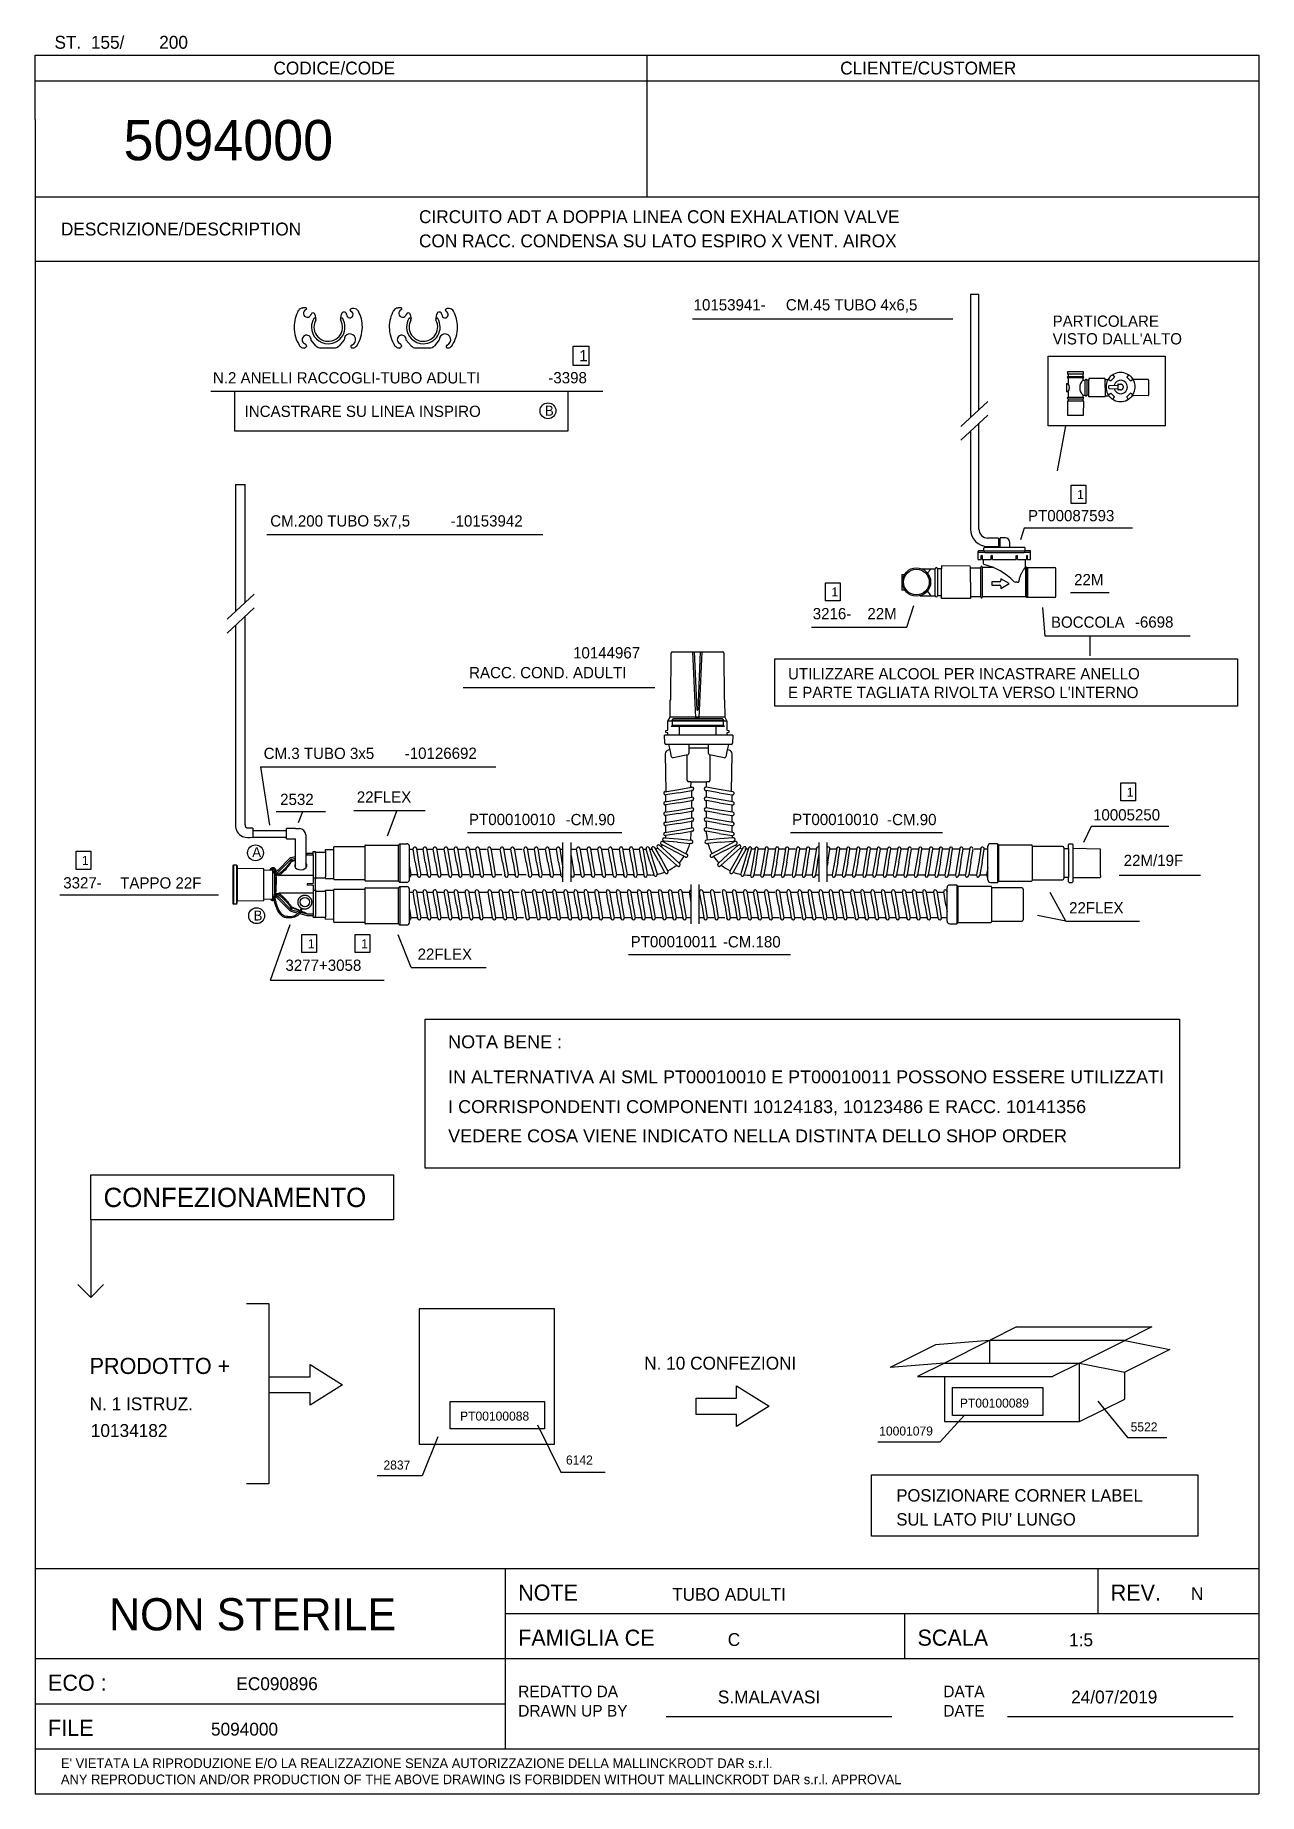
# Model space of a CAD drawing. Extents: x 0 to 950, y 0 to 1366.
import ezdxf

# ---------------------------------------------------------------- set-up
doc = ezdxf.new("R2010")
doc.units = 0
doc.header["$LTSCALE"] = 25
doc.header["$MEASUREMENT"] = 0
doc.linetypes.add('CONTINUA', pattern=[0])
doc.linetypes.add('DASHED', pattern=[1.172368, 0.781579, -0.390789])
doc.layers.get('0').update_dxf_attribs({"linetype": 'CONTINUA'})
doc.layers.add('1', color=1, linetype='CONTINUOUS')
doc.layers.add('DEFAULT_2', color=7, linetype='CONTINUOUS')
for name, color, linetype, lineweight in [('CODICI COMPONENTI', 1, 'CONTINUOUS', 25), ('COMPONENTI', 7, 'CONTINUOUS', 25), ('DESCRIZIONI', 7, 'CONTINUOUS', 25)]:
    doc.layers.add(name, color=color, linetype=linetype, lineweight=lineweight)
doc.styles.add('STYLE2', font='arial.ttf', dxfattribs={"height": 1.4})

msp = doc.modelspace()

# ---------------------------------------------------------------- texts
for s, p in [('POSIZIONARE CORNER LABEL ', (668.6, 226.9)), ("SUL LATO PIU' LUNGO ", (668.6, 208.3))]:
    msp.add_text(s, height=9.64).set_placement(p)
at = {"layer": 'CODICI COMPONENTI', "color": 1}
for s, p in [('10153941-', (511.2, 1151.8)), ('PT00087593', (770.8, 988.1)), ('-10153942', (322.5, 984)), ('10144967', (417.6, 881.6)), ('-10126692', (286.9, 803.6)), ('10005250', (821.3, 755.8)), ('PT00010010', (336.8, 752.2)), ('PT00010010', (587.7, 752.2)), ('PT00010011', (462.3, 657.3))]:
    msp.add_text(s, height=8.75, dxfattribs=at).set_placement(p)
at = {"layer": 'CODICI COMPONENTI'}
for s, height, p in [('1', 8.75, (422.4, 1112.3)), ('-3398', 8.75, (398.4, 1095.2)), ('1', 7, (808.9, 1005.4)), ('1', 7, (618.2, 929.7)), ('3216-', 8.75, (603.7, 912)), ('-6698', 8.75, (853.8, 905.5)), ('1', 7, (847.5, 774.3)), ('2532', 8.75, (190.2, 767.8)), ('1', 7, (36.3, 721.3)), ('3327-', 8.75, (21.8, 703)), ('1', 7, (211.7, 656.6)), ('1', 7, (253.1, 656.6)), ('3277+3058', 8.75, (194.3, 639))]:
    msp.add_text(s, height=height, dxfattribs=at).set_placement(p)
at = {"layer": 'DESCRIZIONI'}
for s, height, p in [('5094000', 31.25, (68.6, 1268.4)), ('CIRCUITO ADT A DOPPIA LINEA CON EXHALATION VALVE ', 10, (298, 1219.6)), ('CON RACC. CONDENSA SU LATO ESPIRO X VENT. AIROX', 10, (298, 1200.8)), ('CM.45 TUBO 4x6,5', 8.75, (582.8, 1151.8)), ('PARTICOLARE', 8.75, (789.9, 1139.1)), ("VISTO DALL'ALTO", 8.75, (789.9, 1125.4)), ('N.2 ANELLI RACCOGLI-TUBO ADULTI', 8.75, (138, 1095.1)), ('INCASTRARE SU LINEA INSPIRO', 8.75, (162.6, 1069.1)), ('B', 7.74, (395.7, 1070.1)), ('CM.200 TUBO 5x7,5', 8.75, (182.5, 984)), ('22M', 8.75, (806.6, 938.4)), ('22M', 8.75, (646.1, 912)), ('BOCCOLA', 8.75, (788.6, 905.4)), ('RACC. COND. ADULTI', 8.75, (336.9, 866.2)), ('UTILIZZARE ALCOOL PER INCASTRARE ANELLO', 8.75, (584.5, 865.3)), ("E PARTE TAGLIATA RIVOLTA VERSO L'INTERNO", 8.75, (584.5, 850.8)), ('CM.3 TUBO 3x5', 8.75, (177.4, 803.5)), ('A', 7.74, (168.5, 727.3)), ('22M/19F', 8.75, (845.1, 720.4)), ('TAPPO 22F', 8.75, (66, 702.9)), ('B', 7.74, (169.5, 678.1)), ('CONFEZIONAMENTO', 15, (53.1, 455.6)), ('PRODOTTO +', 12.5, (42.3, 326)), ('N. 10 CONFEZIONI', 10, (472.8, 329.4)), ('N. 1 ISTRUZ.', 10, (42.3, 297.8)), ('PT00100089', 7, (717.9, 299.9)), ('10134182', 10, (43.2, 277.1)), ('PT00100088', 7, (329.9, 289.8)), ('5522', 7, (850.5, 281.4)), ('10001079 ', 7, (655.3, 278.2)), ('6142', 7, (412.1, 255.7)), ('2837', 7, (270.4, 251.8)), ('NON STERILE', 25, (57.3, 126.9)), ('TUBO ADULTI', 10, (494.5, 149.9)), ('N', 10, (897.3, 150.4)), ('C', 10, (537.7, 114.8)), ('1:5', 10, (802.7, 114.6)), ('EC090896', 10, (156.2, 80.5)), ('S.MALAVASI', 10, (530, 70.2)), ('24/07/2019', 10, (804.3, 70.2)), ('5094000', 10, (136.5, 45.2))]:
    msp.add_text(s, height=height, dxfattribs=at).set_placement(p)
at = {"layer": 'DESCRIZIONI', "color": 7}
for s, p in [('22FLEX', (249.7, 769.6)), ('-CM.90', (411.8, 752.1)), ('-CM.90', (661.4, 752.1)), ('22FLEX', (802.7, 683.6)), ('22FLEX', (296.9, 647.6)), ('-CM.180', (533.9, 657.2))]:
    msp.add_text(s, height=8.75, dxfattribs=at).set_placement(p)
at = {"layer": 'DESCRIZIONI', "color": 0, "style": 'STYLE2'}
for s, p in [('NOTA BENE :', (320.6, 578.9)), ('VEDERE COSA VIENE INDICATO NELLA DISTINTA DELLO SHOP ORDER', (320.6, 505.9))]:
    msp.add_text(s, height=10, dxfattribs=at).set_placement(p)
at = {"layer": 'DESCRIZIONI', "style": 'STYLE2'}
for s, p in [('IN ALTERNATIVA AI SML PT00010010 E PT00010011 POSSONO ESSERE UTILIZZATI', (320.6, 551.7)), ('I CORRISPONDENTI COMPONENTI 10124183, 10123486 E RACC. 10141356', (320.6, 528.6))]:
    msp.add_text(s, height=10, dxfattribs=at).set_placement(p)

# ---------------------------------------------------------------- blocks, each defined once
blk = doc.blocks.new('A$C679971B3')
at = {"color": 7}
for p, q in [((53.3, 49.5), (57, 49.5)), ((57.4, 49.3), (57.4, 49.4)), ((57.4, 49.4), (57.5, 49.4)), ((57.5, 49.5), (57.6, 49.6)), ((57.5, 49.4), (57.5, 49.5)), ((57.6, 49.7), (57.6, 49.7)), ((57.6, 49.7), (57.6, 49.7)), ((57.6, 49.7), (57.6, 49.7)), ((57.6, 49.7), (57.6, 49.7)), ((57.6, 49.7), (57.6, 49.6)), ((57.6, 49.6), (57.6, 49.6)), ((64.1, 56.2), (64.1, 56.2)), ((64.1, 56.1), (64.1, 56.2)), ((64.2, 56.2), (64.1, 56.2)), ((64.1, 56.2), (64.1, 56.2)), ((64.1, 56.2), (64.1, 56.2)), ((64.1, 56.1), (64.1, 56.1)), ((64.3, 56.3), (64.2, 56.2)), ((64.4, 56.4), (64.3, 56.3)), ((64.3, 56.3), (64.3, 56.3)), ((64.5, 56.4), (64.4, 56.4)), ((65.2, 56.8), (65.3, 56.8)), ((65.3, 56.8), (65.4, 56.9)), ((65.4, 56.9), (65.5, 57)), ((65.4, 56.9), (65.4, 56.9)), ((65.6, 57), (65.5, 57)), ((65.6, 57), (65.6, 57)), ((65.6, 57), (65.6, 57)), ((65.6, 57), (65.6, 57)), ((65.6, 57), (65.6, 57)), ((65.6, 57), (65.6, 57)), ((113, 49.2), (92.5, 49.5)), ((53.3, 27), (57, 26.9)), ((56.9, 48.3), (56.8, 48.3)), ((56.8, 48.3), (56.8, 48.2)), ((56.8, 48.2), (56.8, 48.2)), ((56.8, 48.2), (56.8, 48.2)), ((56.8, 48.2), (56.8, 48.2)), ((56.8, 48.2), (56.8, 48.2)), ((56.8, 48.2), (56.8, 48.2)), ((56.8, 29.8), (56.8, 29.8)), ((56.8, 29.8), (56.8, 29.8)), ((56.8, 29.8), (56.8, 29.7)), ((56.8, 29.7), (56.8, 29.7)), ((56.8, 29.7), (56.8, 29.7)), ((56.8, 29.7), (56.8, 29.6)), ((56.9, 29.6), (56.8, 29.6)), ((57, 48.5), (56.9, 48.4)), ((56.9, 48.4), (56.9, 48.3)), ((56.9, 29.5), (56.9, 29.6)), ((57, 29.4), (56.9, 29.5)), ((57, 48.6), (57, 48.5)), ((57, 29.3), (57, 29.4)), ((57.4, 28.6), (57.4, 28.6)), ((57.4, 28.6), (57.5, 28.5)), ((57.5, 28.5), (57.5, 28.4)), ((57.5, 28.4), (57.6, 28.3)), ((57.6, 28.3), (57.6, 28.3)), ((57.6, 28.2), (57.6, 28.3)), ((57.6, 28.3), (57.6, 28.3)), ((57.6, 28.2), (57.6, 28.2)), ((57.6, 28.2), (57.6, 28.2)), ((57.6, 28.2), (57.6, 28.2)), ((57.8, 26.9), (58.6, 26.9)), ((91.1, 26.9), (91.5, 26.9)), ((113, 27.2), (92.5, 26.9)), ((113.5, 48.7), (113.5, 27.7)), ((64.1, 21.8), (64.1, 21.8)), ((64.1, 21.8), (64.1, 21.8)), ((64.1, 21.8), (64.1, 21.8)), ((64.1, 21.8), (64.1, 21.8)), ((64.1, 21.8), (64.1, 21.7)), ((64.1, 21.7), (64.2, 21.7)), ((64.3, 21.7), (64.2, 21.7)), ((64.3, 21.6), (64.3, 21.7)), ((64.4, 21.6), (64.3, 21.6)), ((64.5, 21.5), (64.4, 21.6)), ((65.2, 21.1), (65.3, 21.1)), ((65.3, 21.1), (65.4, 21)), ((65.4, 21), (65.4, 21)), ((65.4, 21), (65.5, 21)), ((65.5, 21), (65.6, 20.9)), ((65.6, 20.9), (65.6, 20.9)), ((65.6, 20.9), (65.6, 20.9)), ((65.6, 20.9), (65.6, 20.9)), ((65.6, 20.9), (65.6, 20.9)), ((65.6, 20.9), (65.6, 20.9))]:
    blk.add_line(p, q, dxfattribs=at)
for p, q in [((57.6, 49.6), (57, 49.5)), ((58.2, 50.6), (58.3, 50.8)), ((61.2, 47.5), (66.3, 52.5)), ((63.2, 55.6), (64.1, 56.1)), ((88.4, 47.5), (83.3, 52.5)), ((92.5, 49.5), (92.1, 49.5)), ((57.8, 26.9), (57, 26.9)), ((58.3, 27.4), (57.6, 28.2)), ((60.1, 25.1), (60.1, 25.2)), ((66.3, 25.4), (61.2, 30.5)), ((83.3, 25.4), (88.4, 30.5)), ((91.4, 27.4), (92.9, 29.8)), ((92.5, 26.9), (91.5, 26.9)), ((64.1, 21.8), (63.2, 22.4)), ((84, 20.9), (86.4, 22.4))]:
    blk.add_line(p, q)
for centre, radius, start, end in [((74.8, 39), 20.3, 149.4136, 151.5864), ((74.8, 39), 20.3, 145, 148), ((74.8, 39), 20.3, 125, 144.4048), ((74.8, 39), 20.3, 118.4136, 120.5864), ((74.8, 39), 20.2, 63, 117), ((74.8, 39), 20.2, 333, 63), ((113, 48.7), 0.5, 0, 89.1667), ((74.8, 39), 20.2, 153, 207), ((74.8, 39), 20.3, 208.4136, 210.5864), ((74.8, 39), 20.2, 215, 235), ((74.8, 39), 20.2, 305, 325), ((113, 27.7), 0.5, 270.8333, 0), ((74.8, 39), 20.3, 239.4136, 241.5864), ((74.8, 39), 20.2, 243, 297)]:
    blk.add_arc(centre, radius, start, end, dxfattribs=at)
blk.add_arc((74.8, 39), 9.37, 194.7766, 165.2234)
at = {"layer": '1', "color": 7}
for p, q in [((23.3, 59.9), (1.3, 59.9)), ((1.3, 59.9), (1.3, 56.6)), ((1.3, 56.6), (1.9, 56.6)), ((1.9, 56.6), (1.9, 53.6)), ((22.7, 56.6), (1.9, 56.6)), ((1.9, 53.6), (22.7, 53.6)), ((22.7, 51.6), (1.9, 51.6)), ((1.9, 51.6), (1.9, 44.1)), ((22.7, 53.6), (22.7, 56.6)), ((22.7, 56.6), (23.3, 56.6)), ((22.7, 48.5), (22.7, 51.6)), ((23.3, 56.6), (23.3, 59.9)), ((53.1, 50.6), (30.8, 50.8)), ((30.8, 50.8), (30.8, 48.5)), ((53.3, 38.1), (53.3, 50.4)), ((0, 44.1), (0, 32.1)), ((0, 44.1), (1.9, 44.1)), ((1.9, 32.1), (0, 32.1)), ((1.9, 32.1), (1.9, 24.6)), ((22.7, 24.6), (1.9, 24.6)), ((22.7, 48.5), (25.8, 48.5)), ((22.7, 27.7), (25.8, 27.7)), ((22.7, 24.6), (22.7, 27.7)), ((25.8, 27.7), (25.8, 48.5)), ((27.8, 48.5), (27.8, 27.7)), ((30.8, 48.5), (27.8, 48.5)), ((30.8, 27.7), (27.8, 27.7)), ((30.8, 27.7), (30.8, 48.5)), ((30.8, 25.4), (30.8, 27.7)), ((53.1, 25.6), (30.8, 25.4)), ((53.3, 38.1), (53.3, 25.8)), ((1, 19.6), (1.3, 0.2)), ((1.9, 19.6), (1, 19.6)), ((1.9, 22.6), (22.7, 22.6)), ((1.9, 22.6), (1.9, 19.6)), ((22.7, 19.6), (1.9, 19.6)), ((22.7, 19.6), (22.7, 22.6)), ((23.6, 19.6), (22.7, 19.6)), ((23.3, 0.2), (23.6, 19.6)), ((1.5, 0), (23.1, 0))]:
    blk.add_line(p, q, dxfattribs=at)
for centre, radius, start, end in [((1.9, 52.6), 1, 90, 180), ((1.9, 52.6), 1, 180, 270), ((22.7, 52.6), 1, 0, 90), ((22.7, 52.6), 1, 270, 0), ((26.8, 48.5), 1, 90, 180), ((26.8, 48.5), 1, 0, 90), ((53.1, 50.4), 0.2, 0, 89.5), ((1.9, 23.6), 1, 90, 270), ((-5.2, 38.1), 9.26, 319.6276, 40.3724), ((32.4, 38.1), 14.2, 132.9769, 227.0231), ((22.7, 23.6), 1, 270, 90), ((26.8, 27.7), 1, 180, 270), ((26.8, 27.7), 1, 270, 0), ((53.1, 25.8), 0.2, 270.5, 0), ((1.5, 0.2), 0.2, 180.75, 270), ((23.1, 0.2), 0.2, 270, 359.25)]:
    blk.add_arc(centre, radius, start, end, dxfattribs=at)
at = {"layer": 'DEFAULT_2', "color": 7, "linetype": 'DASHED'}
for p, q in [((57.6, 49.7), (61.2, 47.5)), ((64.1, 56.1), (66.3, 52.5)), ((85.6, 56.1), (83.3, 52.5)), ((88.4, 47.5), (92, 49.7)), ((57.6, 28.2), (61.2, 30.5)), ((58.3, 37.2), (58.3, 40.8)), ((58.5, 41), (70.9, 41.6)), ((58.5, 37), (70.9, 36.3)), ((64.1, 21.8), (66.3, 25.4)), ((70.9, 42.3), (70.9, 35.6)), ((71.4, 42.8), (74.8, 42.8)), ((74.8, 35.1), (71.4, 35.1)), ((85.5, 21.8), (83.3, 25.4)), ((91.9, 28.3), (88.4, 30.5))]:
    blk.add_line(p, q, dxfattribs=at)
for centre, radius, start, end in [((58.5, 40.8), 0.2, 93, 180), ((58.5, 37.2), 0.2, 180, 267), ((71.4, 42.3), 0.5, 90, 180), ((71.4, 35.6), 0.5, 180, 270), ((74.8, 39), 3.88, 270, 90)]:
    blk.add_arc(centre, radius, start, end, dxfattribs=at)
blk = doc.blocks.new('M5')
for p, q in [((0, 270), (190, 270)), ((0, 260), (0, 270)), ((95, 270), (95, 265)), ((190, 270), (190, 259)), ((0, 266), (190, 266)), ((95, 265), (95, 248)), ((0, 260), (0, 10)), ((190, 260), (190, 10)), ((0, 248), (190, 248)), ((0, 238), (190, 238)), ((0, 35), (63, 35)), ((63, 35), (190, 35)), ((73, 35), (73, 7)), ((165, 35), (165, 28)), ((73, 28), (190, 28)), ((135, 28), (135, 21)), ((0, 21), (190, 21)), ((0, 14), (73, 14)), ((98, 12), (133, 12)), ((151, 12), (186, 12)), ((0, 10), (0, 0)), ((190, 10), (190, 0)), ((0, 7), (63, 7)), ((63, 7), (190, 7)), ((0, 0), (190, 0))]:
    blk.add_line(p, q)
for s, height, p in [('ST.  155/', 2, (3, 271)), ('CODICE/CODE', 2, (37, 267)), ('CLIENTE/CUSTOMER', 2, (125, 267)), ('DESCRIZIONE/DESCRIPTION', 2, (4, 242)), ('NOTE', 2.5, (75, 30)), ('REV.', 2.5, (167, 30)), ('FAMIGLIA CE', 2.5, (75, 23)), ('SCALA', 2.5, (137, 23)), ('REDATTO DA', 1.8, (75, 15)), ('DATA', 1.8, (141, 15)), ('DRAWN UP BY', 1.8, (75, 12)), ('DATE', 1.8, (141, 12)), ('FILE', 2.5, (2, 9)), ("E' VIETATA LA RIPRODUZIONE E/O LA REALIZZAZIONE SENZA AUTORIZZAZIONE DELLA MALLINCKRODT DAR s.r.l.", 1.5, (4, 4)), ('ANY REPRODUCTION AND/OR PRODUCTION OF THE ABOVE DRAWING IS FORBIDDEN WITHOUT MALLINCKRODT DAR s.r.l. APPROVAL', 1.5, (4, 1.5))]:
    blk.add_text(s, height=height).set_placement(p)
at = {"color": 7}
for s, height, p in [('200', 2, (19.26, 271)), ('ECO :', 2.5, (2, 16))]:
    blk.add_text(s, height=height, dxfattribs=at).set_placement(p)

# ---------------------------------------------------------------- linework, layer by layer
for p, q in [((335.6, 746.5), (455.5, 746.5)), ((586.3, 746.5), (704.5, 746.5)), ((460.6, 651.7), (586.3, 651.7)), ((888.3, 601.6), (888.3, 485.7)), ((825, 305), (848, 276.7)), ((848, 276.7), (878.6, 276.7))]:
    msp.add_line(p, q)
for points in [[(782.4, 293.8), (712.2, 293.8), (712.2, 315.6), (782.4, 315.6)], [(395.3, 283.5), (322.3, 283.5), (322.3, 304.7), (395.3, 304.7)], [(902.7, 200), (649.4, 200), (649.4, 247.6), (902.7, 247.6)]]:
    msp.add_lwpolyline(points, close=True)
at = {"layer": 'CODICI COMPONENTI'}
for p, q in [((804.3, 1002), (804.3, 1016)), ((804.3, 1016), (815.7, 1016)), ((815.7, 1016), (815.7, 1002)), ((815.7, 1002), (804.3, 1002)), ((613.6, 940.3), (625, 940.3)), ((613.6, 926.2), (613.6, 940.3)), ((625, 940.3), (625, 926.2)), ((625, 926.2), (613.6, 926.2)), ((842.9, 784.9), (854.3, 784.9)), ((842.9, 770.9), (842.9, 784.9)), ((854.3, 784.9), (854.3, 770.9)), ((854.3, 770.9), (842.9, 770.9)), ((225.5, 762.5), (187.1, 762.5)), ((207.6, 762.5), (204.2, 754)), ((31.7, 731.9), (43.2, 731.9)), ((31.7, 717.8), (31.7, 731.9)), ((43.2, 731.9), (43.2, 717.8)), ((43.2, 717.8), (31.7, 717.8)), ((182.8, 631.7), (197.9, 675)), ((207.1, 667.2), (218.5, 667.2)), ((207.1, 653.2), (207.1, 667.2)), ((218.5, 667.2), (218.5, 653.2)), ((248.5, 667.2), (259.9, 667.2)), ((248.5, 653.2), (248.5, 667.2)), ((259.9, 667.2), (259.9, 653.2)), ((218.5, 653.2), (207.1, 653.2)), ((259.9, 653.2), (248.5, 653.2)), ((182.8, 631.7), (271, 631.7))]:
    msp.add_line(p, q, dxfattribs=at)
at = {"layer": 'CODICI COMPONENTI', "color": 1}
for p, q in [((767.8, 982.8), (765, 973.8)), ((851.9, 982.8), (767.8, 982.8)), ((819.9, 751.1), (813.9, 738.8)), ((880.2, 751.1), (819.9, 751.1))]:
    msp.add_line(p, q, dxfattribs=at)
at = {"layer": 'CODICI COMPONENTI'}
msp.add_lwpolyline([(429.8, 1109.1), (417.7, 1109.1), (417.7, 1124.1), (429.8, 1124.1)], close=True, dxfattribs=at)
at = {"layer": 'COMPONENTI'}
for p, q in [((726.2, 1164.3), (726.2, 1068.8)), ((732.7, 1164.3), (726.2, 1164.3)), ((732.7, 1074.8), (732.7, 1164.3)), ((718.6, 1061.7), (739.5, 1081.1)), ((718.6, 1051.1), (739.5, 1070.5)), ((726.2, 1058.1), (726.2, 982)), ((732.7, 982), (732.7, 1064.2)), ((155.4, 1016.6), (155.4, 918)), ((155.4, 1016.6), (162.9, 1016.6)), ((162.9, 925), (162.9, 1016.6)), ((747.8, 975), (739.7, 975)), ((747.8, 975), (747.8, 968.5)), ((732.2, 958.4), (734.4, 958.4)), ((735.2, 961), (735.2, 961)), ((735.2, 958.4), (742.2, 958.4)), ((736.4, 965.2), (768.5, 965.2)), ((737.2, 963.9), (767.8, 963.9)), ((739.7, 968.5), (747.8, 968.5)), ((742.6, 961.5), (742.8, 961.5)), ((762.1, 961.5), (762.3, 961.5)), ((762.7, 958.4), (769.7, 958.4)), ((770.4, 952.2), (770.4, 929)), ((149, 912), (169.9, 931.4)), ((149, 901.3), (169.9, 920.8)), ((155.4, 907.4), (155.4, 752.3)), ((162.9, 752.3), (162.9, 914.3)), ((535.3, 836.1), (493, 836.1)), ((534.3, 833.5), (494.5, 833.5)), ((503.6, 834.6), (502.8, 834.6)), ((526, 834.6), (525.2, 834.6)), ((537.1, 833), (491.2, 833)), ((534.3, 829.5), (494.5, 829.5)), ((528.8, 828.7), (500, 828.7)), ((499.6, 779.9), (509.6, 781.6)), ((499.6, 777.3), (509.6, 779)), ((531, 779.9), (521, 781.6)), ((531, 777.3), (521, 779)), ((499.6, 772.1), (509.6, 773.8)), ((499.6, 769.5), (509.6, 771.2)), ((499.6, 763.9), (509.6, 765.6)), ((531, 772.1), (521, 773.8)), ((531, 769.5), (521, 771.2)), ((531, 763.9), (521, 765.6)), ((499.6, 761.3), (509.6, 763)), ((499.6, 756.1), (509.6, 757.8)), ((499.6, 753.5), (509.6, 755.2)), ((531, 761.3), (521, 763)), ((531, 756.1), (521, 757.8)), ((531, 753.5), (521, 755.2)), ((169, 749.9), (164.7, 749.9)), ((169, 749.9), (169, 742.8)), ((169.1, 747.9), (195.2, 747.9)), ((169.1, 742.9), (195.2, 742.9)), ((202.1, 749.5), (195.2, 749.5)), ((195.2, 741.7), (195.2, 749.5)), ((195.2, 741.5), (195.2, 741.7)), ((195.2, 741.5), (202.1, 741.5)), ((202.1, 749.5), (205.1, 749.5)), ((202.1, 719), (202.1, 741.5)), ((210.1, 744.5), (210.1, 718.8)), ((409.7, 708.2), (409.7, 738.8)), ((416, 708.2), (416, 738.8)), ((498.6, 738.9), (508.7, 738)), ((499.3, 741.4), (509.4, 740.5)), ((499.6, 748.3), (509.6, 750)), ((499.6, 745.7), (509.6, 747.4)), ((531, 748.3), (521, 750)), ((531, 745.7), (521, 747.4)), ((531.3, 741.4), (521.2, 740.5)), ((532, 738.9), (521.9, 738)), ((608.6, 708.2), (608.6, 738.8)), ((614.8, 708.2), (614.8, 738.8)), ((217.6, 730.1), (217.6, 710.1)), ((225.4, 732), (225.4, 712)), ((479.9, 724), (482.8, 714.3)), ((483.8, 724.5), (488.7, 715.7)), ((486.2, 725.4), (491.2, 716.5)), ((490.7, 727.6), (498.2, 720.8)), ((492.8, 729.3), (500.3, 722.4)), ((495.3, 732.4), (504.3, 727.7)), ((496.9, 734.4), (505.9, 729.7)), ((533.7, 734.4), (524.7, 729.7)), ((535.3, 732.4), (526.3, 727.7)), ((537.8, 729.3), (530.3, 722.4)), ((539.9, 727.6), (532.4, 720.8)), ((544.4, 725.4), (539.4, 716.5)), ((546.8, 724.5), (541.9, 715.7)), ((550.7, 724), (547.8, 714.3)), ((802.3, 733.9), (802.3, 711.4)), ((805.6, 733.9), (805.6, 711.4)), ((153.9, 721), (153.9, 691)), ((156.3, 721), (156.3, 691)), ((156.8, 718.5), (156.8, 693.5)), ((184.2, 717.4), (184.2, 694.8)), ((185.8, 714.5), (185.8, 703)), ((188.6, 717.2), (187.6, 716.3)), ((188.7, 715.7), (187.8, 714.8)), ((188.8, 714.2), (187.9, 713.7)), ((189, 713), (188, 713.2)), ((290.5, 720.1), (291.6, 713.5)), ((295.1, 723.5), (296.8, 713.5)), ((297.7, 723.5), (299.4, 713.5)), ((302.9, 723.5), (304.6, 713.5)), ((305.5, 723.5), (307.2, 713.5)), ((310.7, 723.5), (312.4, 713.5)), ((313.3, 723.5), (315, 713.5)), ((319.3, 723.5), (321, 713.5)), ((321.9, 723.5), (323.5, 713.5)), ((327.1, 723.5), (328.8, 713.5)), ((329.7, 723.5), (331.3, 713.5)), ((336.1, 723.5), (337.8, 713.5)), ((338.7, 723.5), (340.3, 713.5)), ((343.9, 723.5), (345.6, 713.5)), ((346.5, 723.5), (348.1, 713.5)), ((353, 723.5), (354.6, 713.5)), ((355.5, 723.5), (357.2, 713.5)), ((362.8, 723.5), (364.5, 713.5)), ((365.4, 723.5), (367.1, 713.5)), ((371, 723.5), (372.6, 713.5)), ((373.6, 723.5), (375.2, 713.5)), ((381.2, 723.5), (382.9, 713.5)), ((383.8, 723.5), (385.5, 713.5)), ((389.3, 723.5), (391, 713.5)), ((391.9, 723.5), (393.6, 713.5)), ((398, 723.5), (399.7, 713.5)), ((400.6, 723.5), (402.3, 713.5)), ((406.4, 723.5), (408.1, 713.5)), ((409, 723.5), (409.7, 719.1)), ((416.8, 723.5), (418.5, 713.5)), ((422, 723.5), (423.7, 713.5)), ((424.6, 723.5), (426.3, 713.5)), ((430.3, 723.5), (431.9, 713.5)), ((432.8, 723.5), (434.5, 713.5)), ((438.6, 723.5), (440.3, 713.5)), ((441.2, 723.5), (442.9, 713.5)), ((446.9, 723.5), (448.6, 713.5)), ((449.5, 723.5), (451.2, 713.5)), ((455.3, 723.5), (457, 713.5)), ((457.9, 723.5), (459.6, 713.5)), ((463.1, 723.5), (464.8, 713.5)), ((465.7, 723.5), (467.4, 713.5)), ((470.9, 723.5), (472.6, 713.5)), ((473.5, 723.5), (475.2, 713.5)), ((477.3, 723.7), (480.2, 714)), ((553.3, 723.7), (550.4, 714)), ((557.1, 723.5), (555.4, 713.5)), ((559.7, 723.5), (558, 713.5)), ((564.9, 723.5), (563.2, 713.5)), ((567.5, 723.5), (565.8, 713.5)), ((573.1, 723.5), (571.4, 713.5)), ((575.7, 723.5), (574, 713.5)), ((580.9, 723.5), (579.2, 713.5)), ((583.5, 723.5), (581.8, 713.5)), ((589.3, 723.5), (587.6, 713.5)), ((591.9, 723.5), (590.2, 713.5)), ((597.1, 723.5), (595.4, 713.5)), ((599.7, 723.5), (598, 713.5)), ((604.9, 723.5), (603.2, 713.5)), ((607.5, 723.5), (605.8, 713.5)), ((615.3, 723.5), (614.8, 720.6)), ((620.5, 723.5), (618.8, 713.5)), ((623.1, 723.5), (621.4, 713.5)), ((628.3, 723.5), (626.6, 713.5)), ((630.9, 723.5), (629.2, 713.5)), ((636.1, 723.5), (634.4, 713.5)), ((638.7, 723.5), (637, 713.5)), ((644.2, 723.5), (642.5, 713.5)), ((646.8, 723.5), (645.1, 713.5)), ((651.9, 723.5), (650.2, 713.5)), ((654.5, 723.5), (652.8, 713.5)), ((660, 723.5), (658.4, 713.5)), ((662.6, 723.5), (660.9, 713.5)), ((667.9, 723.5), (666.2, 713.5)), ((670.5, 723.5), (668.8, 713.5)), ((676, 723.5), (674.3, 713.5)), ((678.6, 723.5), (676.9, 713.5)), ((684.2, 723.5), (682.5, 713.5)), ((686.8, 723.5), (685.1, 713.5)), ((692.5, 723.5), (690.9, 713.5)), ((695.1, 723.5), (693.4, 713.5)), ((700.2, 723.5), (698.5, 713.5)), ((702.8, 723.5), (701.1, 713.5)), ((708, 723.5), (706.3, 713.5)), ((710.6, 723.5), (708.9, 713.5)), ((716.1, 723.5), (714.4, 713.5)), ((718.7, 723.5), (717, 713.5)), ((723.9, 723.5), (722.2, 713.5)), ((726.5, 723.5), (724.8, 713.5)), ((732.5, 723.5), (730.8, 713.5)), ((735.1, 723.5), (733.4, 713.5)), ((739.6, 719.3), (738.6, 713.5)), ((187.6, 699), (188.2, 699.1)), ((188, 697.3), (188.9, 696.4)), ((188.1, 698.5), (189.3, 697.7)), ((188.2, 699.1), (189.2, 699.3)), ((211.2, 706.7), (211.2, 705.5)), ((217.6, 702.1), (217.6, 682.1)), ((225.4, 700.5), (225.4, 680.5)), ((509.4, 675.5), (509.4, 706)), ((515.6, 675.5), (515.6, 706)), ((187.8, 695.7), (188.8, 694.7)), ((290.5, 686.9), (291.6, 680.2)), ((295.1, 690.2), (296.8, 680.2)), ((297.7, 690.2), (299.4, 680.2)), ((302.9, 690.2), (304.6, 680.2)), ((305.5, 690.2), (307.2, 680.2)), ((310.7, 690.2), (312.4, 680.2)), ((313.3, 690.2), (315, 680.2)), ((319.3, 690.2), (321, 680.2)), ((321.9, 690.2), (323.5, 680.2)), ((327.1, 690.2), (328.8, 680.2)), ((329.7, 690.2), (331.3, 680.2)), ((335.6, 690.2), (337.3, 680.2)), ((338.2, 690.2), (339.8, 680.2)), ((343.4, 690.2), (345.1, 680.2)), ((346, 690.2), (347.6, 680.2)), ((353.3, 690.2), (354.9, 680.2)), ((355.8, 690.2), (357.5, 680.2)), ((361.8, 690.2), (363.4, 680.2)), ((364.3, 690.2), (366, 680.2)), ((369.6, 690.2), (371.2, 680.2)), ((372.1, 690.2), (373.8, 680.2)), ((379.3, 690.2), (381, 680.2)), ((381.9, 690.2), (383.6, 680.2)), ((387.8, 690.2), (389.5, 680.2)), ((390.4, 690.2), (392.1, 680.2)), ((395.6, 690.2), (397.3, 680.2)), ((398.2, 690.2), (399.9, 680.2)), ((403.5, 690.2), (405.1, 680.2)), ((406.1, 690.2), (407.7, 680.2)), ((412.2, 690.2), (413.9, 680.2)), ((414.8, 690.2), (416.5, 680.2)), ((420, 690.2), (421.7, 680.2)), ((422.6, 690.2), (424.3, 680.2)), ((427.9, 690.2), (429.5, 680.2)), ((430.5, 690.2), (432.1, 680.2)), ((436.2, 690.2), (437.8, 680.2)), ((438.8, 690.2), (440.4, 680.2)), ((445.2, 690.2), (446.8, 680.2)), ((447.7, 690.2), (449.4, 680.2)), ((453, 690.2), (454.6, 680.2)), ((455.5, 690.2), (457.2, 680.2)), ((461.5, 690.2), (463.1, 680.2)), ((464.1, 690.2), (465.7, 680.2)), ((469.3, 690.2), (470.9, 680.2)), ((471.9, 690.2), (473.5, 680.2)), ((477, 690.2), (478.7, 680.2)), ((479.6, 690.2), (481.3, 680.2)), ((485.5, 690.2), (487.2, 680.2)), ((488.1, 690.2), (489.8, 680.2)), ((493.3, 690.2), (495, 680.2)), ((495.9, 690.2), (497.6, 680.2)), ((501.1, 690.2), (502.8, 680.2)), ((503.7, 690.2), (505.4, 680.2)), ((517.5, 690.2), (519.2, 680.2)), ((520.1, 690.2), (521.8, 680.2)), ((526, 690.2), (527.7, 680.2)), ((528.6, 690.2), (530.3, 680.2)), ((535.3, 690.2), (537, 680.2)), ((537.9, 690.2), (539.5, 680.2)), ((543.1, 690.2), (544.8, 680.2)), ((545.7, 690.2), (547.3, 680.2)), ((551.7, 690.2), (553.4, 680.2)), ((554.3, 690.2), (556, 680.2)), ((559.5, 690.2), (561.2, 680.2)), ((562.1, 690.2), (563.8, 680.2)), ((568, 690.2), (569.7, 680.2)), ((570.6, 690.2), (572.3, 680.2)), ((577, 690.2), (578.6, 680.2)), ((579.5, 690.2), (581.2, 680.2)), ((585.4, 690.2), (587, 680.2)), ((587.9, 690.2), (589.6, 680.2)), ((593.9, 690.2), (595.6, 680.2)), ((596.5, 690.2), (598.2, 680.2)), ((601.7, 690.2), (603.4, 680.2)), ((604.3, 690.2), (606, 680.2)), ((610.2, 690.2), (611.9, 680.2)), ((612.8, 690.2), (614.5, 680.2)), ((618, 690.2), (619.7, 680.2)), ((620.6, 690.2), (622.3, 680.2)), ((625.9, 690.2), (627.6, 680.2)), ((628.5, 690.2), (630.2, 680.2)), ((634.8, 690.2), (636.5, 680.2)), ((637.4, 690.2), (639.1, 680.2)), ((642.6, 690.2), (644.3, 680.2)), ((645.2, 690.2), (646.9, 680.2)), ((650.5, 690.2), (652.2, 680.2)), ((653.1, 690.2), (654.8, 680.2)), ((658.7, 690.2), (660.3, 680.2)), ((661.3, 690.2), (662.9, 680.2)), ((666.6, 690.2), (668.3, 680.2)), ((669.2, 690.2), (670.9, 680.2)), ((675, 690.2), (676.6, 680.2)), ((677.5, 690.2), (679.2, 680.2)), ((682.8, 690.2), (684.4, 680.2)), ((685.3, 690.2), (687, 680.2)), ((690.8, 690.2), (692.4, 680.2)), ((693.3, 690.2), (695, 680.2)), ((699.3, 690.2), (700.9, 680.2)), ((701.8, 690.2), (703.5, 680.2)), ((707.1, 690.2), (708, 684.8))]:
    msp.add_line(p, q, dxfattribs=at)
at = {"layer": 'COMPONENTI', "color": 7}
for p, q in [((210.2, 1153.7), (207.8, 1153.7)), ((217.2, 1148.6), (217.8, 1145)), ((237.2, 1145.7), (237.8, 1148.9)), ((237.8, 1148.9), (237.8, 1148.9)), ((247.4, 1153.3), (245.8, 1153.3)), ((284.1, 1153.7), (281.7, 1153.7)), ((291.2, 1148.6), (291.8, 1145)), ((311.2, 1145.7), (311.8, 1148.9)), ((311.8, 1148.9), (311.8, 1148.9)), ((321.3, 1153.3), (319.8, 1153.3)), ((217.7, 1145.7), (217.7, 1145.7)), ((237.1, 1145), (237.2, 1145.7)), ((237.3, 1145.7), (237.2, 1145.7)), ((291.7, 1145.7), (291.6, 1145.7)), ((311.1, 1145), (311.2, 1145.7)), ((311.2, 1145.7), (311.2, 1145.7)), ((208.9, 1122.6), (208.6, 1122.6)), ((217.9, 1124.4), (214.2, 1128.8)), ((227.5, 1122.6), (221.7, 1122.6)), ((232.2, 1122.6), (227.5, 1122.6)), ((239.8, 1128.9), (236, 1124.4)), ((245.1, 1123.9), (245.1, 1123.8)), ((245.1, 1123.8), (245.1, 1123.8)), ((246.3, 1122.6), (246.1, 1122.6)), ((282.8, 1122.6), (282.6, 1122.6)), ((291.8, 1124.4), (288.1, 1128.8)), ((301.4, 1122.6), (295.6, 1122.6)), ((306.2, 1122.6), (301.4, 1122.6)), ((313.7, 1128.9), (310, 1124.4)), ((319, 1123.9), (319, 1123.8)), ((319, 1123.8), (319, 1123.8)), ((320.3, 1122.6), (320.1, 1122.6)), ((747.9, 974), (749.1, 974)), ((749.1, 974), (749.1, 974.8)), ((753, 975.3), (749.6, 975.3)), ((756.8, 967.8), (756.8, 971.5)), ((732.2, 958.4), (732.2, 964.7)), ((737.2, 963.9), (732.2, 963.9)), ((736.4, 965.2), (732.7, 965.2)), ((735.2, 961), (735.2, 961.1)), ((735.2, 961.1), (735.2, 961.1)), ((735.2, 961), (735.2, 958.4)), ((735.2, 961), (735.2, 961)), ((736, 958.4), (736, 955.6)), ((736.4, 965.2), (736.5, 967.3)), ((748.6, 967.8), (737, 967.8)), ((742.2, 961.1), (742.3, 961.2)), ((742.2, 961), (742.2, 961.1)), ((742.2, 961.1), (742.2, 961.1)), ((742.2, 958.4), (742.2, 961)), ((742.2, 961), (742.2, 961)), ((742.3, 961.2), (742.3, 961.3)), ((742.3, 961.3), (742.3, 961.3)), ((742.3, 961.3), (742.4, 961.3)), ((742.3, 961.2), (742.3, 961.2)), ((742.4, 961.3), (742.4, 961.4)), ((742.4, 961.4), (742.4, 961.4)), ((742.4, 961.4), (742.5, 961.4)), ((742.5, 961.4), (742.5, 961.4)), ((742.5, 961.4), (742.6, 961.4)), ((742.6, 961.4), (742.6, 961.5)), ((742.6, 961.5), (742.6, 961.5)), ((742.9, 961.5), (742.8, 961.5)), ((742.9, 961.4), (742.9, 961.5)), ((743, 961.4), (742.9, 961.4)), ((743.1, 961.4), (743, 961.4)), ((743, 961.4), (743, 961.4)), ((743, 961.4), (743, 961.4)), ((743.1, 961.3), (743.1, 961.4)), ((743.2, 961.3), (743.1, 961.3)), ((743.1, 961.3), (743.1, 961.3)), ((743.2, 961.2), (743.2, 961.3)), ((743.2, 961.1), (743.2, 961.2)), ((743.2, 961.2), (743.2, 961.2)), ((743.3, 961.1), (743.2, 961.1)), ((743.3, 961), (743.3, 961.1)), ((743.3, 958.4), (743.3, 961)), ((743.3, 961), (743.3, 961)), ((743.3, 958.4), (761.7, 958.4)), ((747.9, 968.8), (749.1, 968.7)), ((749.1, 967.8), (749.1, 968.7)), ((768, 967.8), (756.3, 967.8)), ((761.7, 961.2), (761.7, 961.3)), ((761.7, 961.3), (761.8, 961.3)), ((761.7, 961.1), (761.7, 961.2)), ((761.7, 961.2), (761.7, 961.2)), ((761.7, 961), (761.7, 961.1)), ((761.7, 961.1), (761.7, 961.1)), ((761.7, 958.4), (761.7, 961)), ((761.7, 961), (761.7, 961)), ((761.8, 961.3), (761.8, 961.4)), ((761.8, 961.4), (761.9, 961.4)), ((761.8, 961.3), (761.8, 961.3)), ((761.9, 961.4), (761.9, 961.4)), ((761.9, 961.4), (762, 961.4)), ((762, 961.4), (762.1, 961.5)), ((762, 961.4), (762, 961.4)), ((762.1, 961.5), (762.1, 961.5)), ((762.4, 961.4), (762.3, 961.5)), ((762.3, 961.5), (762.3, 961.5)), ((762.5, 961.4), (762.4, 961.4)), ((762.4, 961.4), (762.4, 961.4)), ((762.4, 961.4), (762.4, 961.4)), ((762.6, 961.3), (762.5, 961.4)), ((762.5, 961.4), (762.5, 961.4)), ((762.6, 961.2), (762.6, 961.3)), ((762.6, 961.3), (762.6, 961.3)), ((762.6, 961.3), (762.6, 961.3)), ((762.7, 961.2), (762.6, 961.2)), ((762.7, 961.1), (762.7, 961.2)), ((762.7, 961), (762.7, 961.1)), ((762.7, 961.1), (762.7, 961.1)), ((762.7, 958.4), (762.7, 961)), ((762.7, 961), (762.7, 961)), ((772.7, 963.9), (767.8, 963.9)), ((768.5, 965.2), (768.5, 967.3)), ((772.3, 965.2), (768.5, 965.2)), ((768.5, 958.4), (768.5, 952.1)), ((769.7, 961), (769.7, 961.1)), ((769.7, 961.1), (769.7, 961.1)), ((769.7, 961), (769.7, 958.4)), ((769.7, 961), (769.7, 961)), ((770.5, 958.4), (772.7, 958.4)), ((772.7, 958.4), (772.8, 964.7)), ((672.9, 946.7), (672.9, 934.7)), ((672.9, 946.7), (674.8, 946.7)), ((688.4, 951.1), (698.6, 951.1)), ((698.6, 930.3), (698.6, 951.1)), ((700.6, 951.1), (700.6, 930.3)), ((703.6, 951.1), (700.6, 951.1)), ((703.6, 953.4), (703.6, 951.1)), ((725.9, 953.2), (703.6, 953.4)), ((703.6, 930.3), (703.6, 951.1)), ((726.1, 940.7), (726.1, 953)), ((726.1, 951.9), (734.2, 952)), ((734.2, 929.1), (734.2, 952.5)), ((735.2, 952.5), (735.2, 929.1)), ((744.2, 952.1), (735.2, 952.1)), ((742.8, 952.1), (742.7, 952.1)), ((749.8, 943.5), (749.8, 942)), ((756.2, 939.8), (749.8, 943.5)), ((768.3, 951.8), (768.4, 952)), ((769.2, 952.1), (768.5, 952.1)), ((769.2, 929.4), (769.2, 952.2)), ((769.8, 952.2), (769.8, 929.4)), ((770.4, 952), (769.8, 952)), ((770.4, 952.2), (791.6, 952.2)), ((792.5, 929.9), (792.5, 951.3)), ((674.8, 934.7), (672.9, 934.7)), ((687, 930.3), (698.6, 930.3)), ((703.6, 930.3), (700.6, 930.3)), ((703.6, 928), (703.6, 930.3)), ((726.1, 940.7), (726.1, 928.4)), ((726.1, 929.7), (734.2, 929.6)), ((769.2, 929.5), (735.2, 929.5)), ((742.8, 941), (742.8, 938.6)), ((748.8, 941), (742.8, 941)), ((742.8, 938.6), (748.8, 938.6)), ((749.8, 936), (756.2, 939.8)), ((749.8, 937.6), (749.8, 936)), ((762.5, 940.8), (761.3, 940.8)), ((770.4, 929.6), (769.8, 929.6)), ((791.6, 929), (770.4, 929)), ((725.9, 928.2), (703.6, 928)), ((493.4, 849.5), (493.7, 885.8)), ((494.7, 886.8), (511.9, 886.8)), ((510.4, 886.8), (512.6, 835.5)), ((513.9, 841.5), (511.9, 886.8)), ((511.9, 886.8), (514.1, 886.8)), ((514.1, 886.8), (516.4, 886.8)), ((516.4, 886.8), (514.4, 841.5)), ((515.6, 835.5), (517.9, 886.8)), ((516.4, 886.8), (533.6, 886.8)), ((534.6, 885.8), (534.9, 849.5)), ((493, 836.1), (493.1, 849.5)), ((493.1, 849.5), (493.4, 849.5)), ((534.9, 849.5), (535.1, 849.5)), ((535.1, 849.5), (535.3, 836.1)), ((491.2, 833), (493, 836.1)), ((494.5, 833.5), (495, 834.6)), ((494.5, 833.5), (495, 834.6)), ((494.5, 833.5), (495, 834.6)), ((494.5, 833.5), (494.5, 829.5)), ((494.5, 833.5), (494.5, 829.5)), ((494.5, 833.5), (494.5, 829.5)), ((495.1, 834.6), (495, 834.6)), ((502.8, 834.6), (495.1, 834.6)), ((514.4, 834.6), (503.6, 834.6)), ((512.6, 835.5), (514.1, 835.5)), ((514.1, 835.5), (515.6, 835.5)), ((525.2, 834.6), (514.4, 834.6)), ((533.7, 834.6), (526, 834.6)), ((533.7, 834.6), (533.8, 834.6)), ((533.7, 834.6), (533.8, 834.6)), ((533.8, 834.6), (534.3, 833.5)), ((534.3, 829.5), (534.3, 833.5)), ((535.3, 836.1), (537.1, 833)), ((489.6, 825.6), (491.2, 826)), ((489.6, 824.1), (489.6, 825.6)), ((491.2, 823.7), (489.6, 824.1)), ((491.1, 822.1), (491.2, 823.7)), ((491.2, 826), (491.2, 833)), ((493.7, 828.7), (494.5, 829.5)), ((500, 828.7), (493.7, 828.7)), ((500, 828.7), (500, 822.1)), ((535.1, 828.7), (528.8, 828.7)), ((528.8, 822.1), (528.8, 828.7)), ((534.3, 829.5), (535.1, 828.7)), ((537.1, 833), (537.1, 826)), ((537.1, 826), (538.6, 825.6)), ((538.6, 824.1), (537.1, 823.7)), ((537.1, 823.7), (537.2, 822.1)), ((538.6, 825.6), (538.6, 824.1)), ((488.9, 778.1), (499.6, 779.9)), ((509.6, 781.6), (509.7, 781.6)), ((510.2, 779.1), (509.6, 779)), ((509.6, 779), (509.6, 773.8)), ((520.4, 779.1), (521, 779)), ((521, 781.6), (520.9, 781.6)), ((521, 779), (521, 773.8)), ((541.7, 778.1), (531, 779.9)), ((488.9, 770.3), (499.6, 772.1)), ((499.6, 777.3), (489.4, 775.6)), ((499.6, 769.5), (489.4, 767.8)), ((489.6, 770.4), (489.6, 775.7)), ((489.6, 762.6), (489.6, 767.9)), ((509.6, 773.8), (509.7, 773.8)), ((510.2, 771.3), (509.6, 771.2)), ((509.6, 771.2), (509.6, 766)), ((509.6, 765.6), (509.7, 765.6)), ((520.4, 771.3), (521, 771.2)), ((521, 773.8), (520.9, 773.8)), ((521, 765.6), (520.9, 765.6)), ((521, 771.2), (521, 766)), ((531, 777.3), (541.2, 775.6)), ((541.7, 770.3), (531, 772.1)), ((531, 769.5), (541.2, 767.8)), ((541, 770.4), (541, 775.7)), ((541, 762.6), (541, 767.9)), ((488.9, 762.1), (499.6, 763.9)), ((488.9, 754.3), (499.6, 756.1)), ((499.6, 761.3), (489.4, 759.6)), ((499.6, 753.5), (489.4, 751.8)), ((489.6, 754.4), (489.6, 759.7)), ((489.6, 746.6), (489.6, 751.9)), ((510.2, 763.1), (509.6, 763)), ((509.6, 763), (509.6, 757.8)), ((509.6, 757.8), (509.7, 757.8)), ((510.2, 755.3), (509.6, 755.2)), ((509.6, 755.2), (509.6, 750)), ((520.4, 763.1), (521, 763)), ((520.4, 755.3), (521, 755.2)), ((521, 757.8), (520.9, 757.8)), ((521, 763), (521, 757.8)), ((521, 755.2), (521, 750)), ((541.7, 762.1), (531, 763.9)), ((531, 761.3), (541.2, 759.6)), ((541.7, 754.3), (531, 756.1)), ((531, 753.5), (541.2, 751.8)), ((541, 754.4), (541, 759.7)), ((541, 746.6), (541, 751.9)), ((282, 736.7), (283, 737.7)), ((283, 737.7), (283, 707.7)), ((283, 737.7), (288.5, 737.7)), ((487.4, 739.4), (496.9, 734.4)), ((498.6, 738.9), (488.3, 739.8)), ((488.6, 742.4), (499.3, 741.4)), ((488.9, 746.5), (499.6, 748.3)), ((499.6, 745.7), (489.4, 744)), ((489.6, 744.1), (489.6, 744)), ((489.6, 743.5), (489.6, 744.1)), ((509.3, 737.9), (508.7, 738)), ((509.6, 750), (509.7, 750)), ((510.2, 747.5), (509.6, 747.4)), ((520.4, 747.5), (521, 747.4)), ((521, 750), (520.9, 750)), ((521.3, 737.9), (521.9, 738)), ((541.7, 746.5), (531, 748.3)), ((531, 745.7), (541.2, 744)), ((542, 742.4), (531.3, 741.4)), ((532, 738.9), (542.3, 739.8)), ((543.2, 739.4), (533.7, 734.4)), ((541, 744.1), (541, 744)), ((541, 743.5), (541, 744.1)), ((747.1, 737.7), (741.6, 737.7)), ((747.1, 737.7), (747.1, 707.7)), ((748.1, 736.7), (747.1, 737.7)), ((802.8, 737.6), (805.1, 737.6)), ((188.6, 717.2), (197.7, 726.4)), ((188.7, 715.7), (198.5, 725.5)), ((198.3, 723.6), (198.5, 724)), ((198.5, 725.5), (198.5, 724)), ((198.5, 724), (198.6, 724)), ((198.5, 724), (198.6, 724)), ((198.6, 726.9), (202.1, 727.8)), ((198.6, 724), (198.7, 724.1)), ((198.6, 724), (198.6, 724)), ((198.6, 724), (198.7, 724)), ((198.7, 724.1), (198.7, 724.1)), ((198.7, 724.1), (198.8, 724.1)), ((198.7, 724), (198.7, 724)), ((198.7, 724), (198.7, 724)), ((198.7, 724), (198.8, 723.9)), ((198.8, 724.1), (198.9, 724.2)), ((198.8, 724.1), (198.8, 724.1)), ((198.8, 723.9), (198.8, 723.9)), ((198.8, 723.9), (198.9, 723.9)), ((198.8, 723.3), (199.1, 723.8)), ((198.9, 725.7), (202.1, 726.6)), ((198.9, 725.7), (198.9, 724.2)), ((198.9, 724.2), (199.5, 724.4)), ((198.9, 724.2), (198.9, 724.1)), ((198.9, 724.1), (198.9, 724.1)), ((198.9, 724.1), (199, 724.1)), ((198.9, 723.9), (198.9, 723.9)), ((198.9, 723.9), (199, 723.8)), ((199, 724.1), (199, 724)), ((199, 724), (199, 724)), ((199, 724), (199, 723.9)), ((199, 723.9), (199.1, 723.9)), ((199, 723.8), (199.1, 723.8)), ((199.1, 723.8), (199.9, 724.1)), ((199.1, 723.9), (199.1, 723.8)), ((199.1, 723.8), (199.1, 723.8)), ((199.1, 723.8), (199.1, 723.8)), ((199.5, 724.4), (200.1, 724.6)), ((199.9, 724.1), (200.6, 724.4)), ((200.1, 724.6), (200.6, 724.8)), ((200.6, 724.8), (201.1, 725)), ((200.6, 724.4), (201.3, 724.7)), ((201.1, 725), (201.6, 725.2)), ((201.3, 724.7), (202, 724.9)), ((201.6, 725.2), (202.1, 725.4)), ((202, 724.9), (202.1, 725)), ((210.1, 730), (210.8, 730.2)), ((210.1, 728.7), (211.1, 729)), ((211.1, 729), (210.1, 728.6)), ((210.5, 728.6), (210.1, 728.5)), ((210.9, 728.9), (210.5, 728.6)), ((211.2, 729), (210.9, 728.9)), ((215.8, 730.2), (211.3, 730.2)), ((211.3, 729), (215.8, 729)), ((215.8, 731.6), (217.6, 731.6)), ((215.8, 730.2), (215.8, 731.6)), ((215.8, 729), (215.8, 706.8)), ((217.6, 730.1), (217.6, 731.6)), ((217.6, 731.2), (225.4, 731.2)), ((225.4, 733.3), (231.5, 733.2)), ((225.4, 732), (225.4, 733.3)), ((231.5, 734.6), (231.5, 710.8)), ((232.5, 735.6), (256, 735.6)), ((256, 736.2), (256, 709.2)), ((256.5, 736.7), (282, 736.7)), ((282, 708.7), (282, 736.7)), ((290.5, 709.7), (290.5, 735.7)), ((290.5, 733.5), (293.5, 733.5)), ((295.1, 723.5), (293.4, 733.6)), ((296, 734.1), (297.7, 723.5)), ((296.1, 733.5), (301.3, 733.5)), ((302.9, 723.5), (301.2, 733.6)), ((303.8, 734.1), (305.5, 723.5)), ((303.9, 733.5), (309.1, 733.5)), ((310.7, 723.5), (309, 733.6)), ((311.6, 734.1), (313.3, 723.5)), ((311.7, 733.5), (316.9, 733.5)), ((319.3, 723.5), (317.6, 733.6)), ((320.1, 734.1), (321.9, 723.5)), ((320.2, 733.5), (325.4, 733.5)), ((327.1, 723.5), (325.4, 733.6)), ((327.9, 734.1), (329.7, 723.5)), ((328.5, 733.5), (333.7, 733.5)), ((336.1, 723.5), (334.4, 733.6)), ((336.9, 734.1), (338.7, 723.5)), ((337, 733.5), (342.2, 733.5)), ((343.9, 723.5), (342.2, 733.6)), ((344.7, 734.1), (346.5, 723.5)), ((345.3, 733.5), (350.5, 733.5)), ((353, 723.5), (351.3, 733.6)), ((353.8, 734.1), (355.5, 723.5)), ((353.9, 733.5), (361.2, 733.5)), ((362.8, 723.5), (361.1, 733.6)), ((363.6, 734.1), (365.4, 723.5)), ((364.1, 733.5), (369.3, 733.5)), ((371, 723.5), (369.3, 733.6)), ((371.8, 734.1), (373.6, 723.5)), ((372.8, 733.5), (378, 733.5)), ((381.2, 723.5), (379.5, 733.6)), ((382, 734.1), (383.8, 723.5)), ((382.5, 733.5), (387.7, 733.5)), ((389.3, 723.5), (387.6, 733.6)), ((390.2, 734.1), (391.9, 723.5)), ((391.2, 733.5), (396.4, 733.5)), ((398, 723.5), (396.3, 733.6)), ((398.9, 734.1), (400.6, 723.5)), ((399.5, 733.5), (404.8, 733.5)), ((406.4, 723.5), (404.7, 733.6)), ((407.2, 734.1), (409, 723.5)), ((407.3, 733.5), (409.7, 733.5)), ((416, 733.5), (420.4, 733.5)), ((416, 728.5), (416.8, 723.5)), ((422, 723.5), (420.3, 733.6)), ((422.8, 734.1), (424.6, 723.5)), ((422.9, 733.5), (428.2, 733.5)), ((430.3, 723.5), (428.6, 733.6)), ((431.1, 734.1), (432.8, 723.5)), ((431.8, 733.5), (437, 733.5)), ((438.6, 723.5), (436.9, 733.6)), ((439.5, 734.1), (441.2, 723.5)), ((439.6, 733.5), (444.8, 733.5)), ((446.9, 723.5), (445.2, 733.6)), ((447.7, 734.1), (449.5, 723.5)), ((448.4, 733.5), (453.6, 733.5)), ((455.3, 723.5), (453.6, 733.6)), ((456.1, 734.1), (457.9, 723.5)), ((456.2, 733.5), (461.4, 733.5)), ((463.1, 723.5), (461.4, 733.6)), ((463.9, 734.1), (465.7, 723.5)), ((464, 733.5), (469.2, 733.5)), ((470.9, 723.5), (469.2, 733.6)), ((471.7, 734.1), (473.5, 723.5)), ((471.8, 733.5), (474.4, 733.5)), ((477.3, 723.7), (474.4, 733.6)), ((476.8, 734.3), (479.9, 724)), ((477.1, 733.5), (479.6, 733.5)), ((483.8, 724.5), (478.7, 733.5)), ((480.9, 734.8), (486.2, 725.4)), ((490.7, 727.6), (483.1, 734.6)), ((484.8, 736.5), (492.8, 729.3)), ((495.3, 732.4), (486.2, 737.2)), ((504.9, 727.4), (504.3, 727.7)), ((525.8, 727.4), (526.3, 727.7)), ((535.3, 732.4), (544.4, 737.2)), ((545.8, 736.5), (537.8, 729.3)), ((539.9, 727.6), (547.5, 734.6)), ((549.7, 734.8), (544.4, 725.4)), ((546.8, 724.5), (551.9, 733.5)), ((553.8, 734.3), (550.7, 724)), ((553.5, 733.5), (551, 733.5)), ((553.3, 723.7), (556.2, 733.6)), ((558.8, 733.5), (556.2, 733.5)), ((558.9, 734.1), (557.1, 723.5)), ((559.7, 723.5), (561.4, 733.6)), ((566.6, 733.5), (561.4, 733.5)), ((566.7, 734.1), (564.9, 723.5)), ((567.5, 723.5), (569.2, 733.6)), ((574.4, 733.5), (569.2, 733.5)), ((574.8, 734.1), (573.1, 723.5)), ((575.7, 723.5), (577.4, 733.6)), ((582.5, 733.5), (577.3, 733.5)), ((582.6, 734.1), (580.9, 723.5)), ((583.5, 723.5), (585.2, 733.6)), ((590.3, 733.5), (585.1, 733.5)), ((591.1, 734.1), (589.3, 723.5)), ((591.9, 723.5), (593.6, 733.6)), ((598.8, 733.5), (593.6, 733.5)), ((598.9, 734.1), (597.1, 723.5)), ((599.7, 723.5), (601.4, 733.6)), ((606.6, 733.5), (601.4, 733.5)), ((606.7, 734.1), (604.9, 723.5)), ((607.5, 723.5), (608.6, 730)), ((615.3, 723.5), (617, 733.6)), ((622.2, 733.5), (617, 733.5)), ((622.3, 734.1), (620.5, 723.5)), ((623.1, 723.5), (624.8, 733.6)), ((630, 733.5), (624.8, 733.5)), ((630.1, 734.1), (628.3, 723.5)), ((630.9, 723.5), (632.6, 733.6)), ((637.8, 733.5), (632.6, 733.5)), ((637.9, 734.1), (636.1, 723.5)), ((638.7, 723.5), (640.4, 733.6)), ((645.9, 733.5), (640.7, 733.5)), ((646, 734.1), (644.2, 723.5)), ((646.8, 723.5), (648.5, 733.6)), ((653.6, 733.5), (648.4, 733.5)), ((653.7, 734.1), (651.9, 723.5)), ((654.5, 723.5), (656.2, 733.6)), ((661.7, 733.5), (656.5, 733.5)), ((661.8, 734.1), (660, 723.5)), ((662.6, 723.5), (664.3, 733.6)), ((669.6, 733.5), (664.4, 733.5)), ((669.7, 734.1), (667.9, 723.5)), ((670.5, 723.5), (672.2, 733.6)), ((677.7, 733.5), (672.5, 733.5)), ((677.8, 734.1), (676, 723.5)), ((678.6, 723.5), (680.3, 733.6)), ((685.9, 733.5), (680.6, 733.5)), ((686, 734.1), (684.2, 723.5)), ((686.8, 723.5), (688.5, 733.6)), ((694.2, 733.5), (689, 733.5)), ((694.3, 734.1), (692.5, 723.5)), ((695.1, 723.5), (696.8, 733.6)), ((701.9, 733.5), (696.7, 733.5)), ((702, 734.1), (700.2, 723.5)), ((702.8, 723.5), (704.5, 733.6)), ((709.7, 733.5), (704.5, 733.5)), ((709.8, 734.1), (708, 723.5)), ((710.6, 723.5), (712.3, 733.6)), ((717.8, 733.5), (712.6, 733.5)), ((717.9, 734.1), (716.1, 723.5)), ((718.7, 723.5), (720.4, 733.6)), ((725.5, 733.5), (720.3, 733.5)), ((725.6, 734.1), (723.9, 723.5)), ((726.5, 723.5), (728.2, 733.6)), ((734.2, 733.5), (728.9, 733.5)), ((734.3, 734.1), (732.5, 723.5)), ((735.1, 723.5), (736.8, 733.6)), ((739.6, 733.5), (736.7, 733.5)), ((739.6, 709.7), (739.6, 735.7)), ((748.1, 708.7), (748.1, 736.7)), ((773.6, 736.7), (748.1, 736.7)), ((774.1, 736.2), (774.1, 709.2)), ((797.6, 735.6), (774.1, 735.6)), ((798.6, 734.6), (798.6, 710.8)), ((798.6, 733.9), (802.3, 733.9)), ((802.3, 733.9), (802.3, 737.1)), ((805.6, 737.1), (805.6, 733.9)), ((826.9, 733.6), (805.6, 733.9)), ((827.1, 732.3), (827.1, 733.4)), ((827.1, 713), (827.1, 732.3)), ((153.4, 720.5), (153.4, 691.5)), ((156.3, 721), (153.9, 721)), ((156.8, 720.5), (156.8, 718.5)), ((177.4, 718.3), (156.8, 718.5)), ((177.6, 717.4), (177.6, 718.1)), ((177.6, 706), (177.6, 717.4)), ((177.6, 717.3), (184, 717.4)), ((185.8, 714.5), (184.2, 717.4)), ((186.8, 715.5), (187.6, 716.3)), ((186.9, 713.8), (187.8, 714.8)), ((187.4, 713.3), (187.9, 713.7)), ((188.8, 714.2), (189, 714.3)), ((189, 714.3), (189.2, 714.5)), ((189.2, 714.5), (189.4, 714.6)), ((189.7, 713.3), (189.2, 713)), ((215.8, 713), (189.2, 713)), ((189.4, 714.6), (189.6, 714.7)), ((189.6, 714.7), (189.8, 714.9)), ((189.7, 713.3), (190.2, 713.7)), ((189.8, 714.9), (190, 715)), ((190, 715), (190.2, 715.2)), ((190.2, 715.2), (190.4, 715.3)), ((190.2, 713.7), (190.7, 714.1)), ((190.4, 715.3), (190.6, 715.5)), ((190.6, 715.5), (190.9, 715.7)), ((190.7, 714.1), (191.3, 714.6)), ((190.9, 715.7), (191.1, 715.9)), ((191.1, 715.9), (191.4, 716.1)), ((191.3, 714.6), (191.8, 715.1)), ((191.4, 716.1), (191.7, 716.3)), ((191.7, 716.3), (191.9, 716.6)), ((191.8, 715.1), (192.3, 715.6)), ((191.9, 716.6), (192.2, 716.8)), ((192.2, 716.8), (192.5, 717.1)), ((192.3, 715.6), (192.9, 716.1)), ((192.5, 717.1), (192.8, 717.4)), ((192.8, 717.4), (193.1, 717.7)), ((192.9, 716.1), (193.4, 716.6)), ((193.1, 717.7), (193.4, 718)), ((193.4, 718), (193.7, 718.3)), ((193.4, 716.6), (193.9, 717.2)), ((193.7, 718.3), (194.1, 718.6)), ((193.9, 717.2), (194.5, 717.8)), ((194.1, 718.6), (194.4, 718.9)), ((194.4, 718.9), (194.7, 719.3)), ((194.5, 717.8), (195, 718.3)), ((194.7, 719.3), (195, 719.6)), ((195, 719.6), (195.4, 720)), ((195, 718.3), (195.5, 718.9)), ((195.4, 720), (195.7, 720.4)), ((195.5, 718.9), (195.9, 719.5)), ((195.7, 720.4), (196, 720.8)), ((195.9, 719.5), (196.4, 720.1)), ((196, 720.8), (196.4, 721.2)), ((196.4, 721.2), (196.7, 721.6)), ((196.4, 720.1), (196.9, 720.6)), ((196.7, 721.6), (197, 722)), ((196.9, 720.6), (197.3, 721.2)), ((197, 722), (197.4, 722.4)), ((197.3, 721.2), (197.7, 721.8)), ((197.4, 722.4), (197.7, 722.8)), ((197.7, 722.8), (198, 723.2)), ((197.7, 721.8), (198.1, 722.3)), ((198, 723.2), (198.3, 723.6)), ((198.1, 722.3), (198.4, 722.8)), ((198.4, 722.8), (198.8, 723.3)), ((217.6, 711.2), (225.4, 711.2)), ((217.6, 702.1), (217.6, 710.1)), ((225.4, 710.7), (225.4, 712)), ((225.4, 710.7), (231.5, 710.8)), ((291.6, 713.3), (291.6, 713.5)), ((296.8, 713.5), (291.6, 713.5)), ((296.9, 712.8), (296.8, 713.5)), ((299.4, 713.3), (299.4, 713.5)), ((304.6, 713.5), (299.4, 713.5)), ((304.7, 712.8), (304.6, 713.5)), ((307.2, 713.3), (307.2, 713.5)), ((312.4, 713.5), (307.2, 713.5)), ((312.5, 712.8), (312.4, 713.5)), ((315, 713.3), (315, 713.5)), ((320.2, 713.5), (315, 713.5)), ((321.1, 712.8), (321, 713.5)), ((328.8, 713.5), (323.5, 713.5)), ((323.6, 713.3), (323.5, 713.5)), ((328.9, 712.8), (328.8, 713.5)), ((331.4, 713.3), (331.3, 713.5)), ((337, 713.5), (331.8, 713.5)), ((337.9, 712.8), (337.8, 713.5)), ((345.6, 713.5), (340.3, 713.5)), ((340.4, 713.3), (340.3, 713.5)), ((345.7, 712.8), (345.6, 713.5)), ((348.2, 713.3), (348.1, 713.5)), ((353.9, 713.5), (348.7, 713.5)), ((354.7, 712.8), (354.6, 713.5)), ((362.4, 713.5), (357.2, 713.5)), ((357.2, 713.3), (357.2, 713.5)), ((364.6, 712.8), (364.5, 713.5)), ((367.1, 713.3), (367.1, 713.5)), ((372.6, 713.5), (367.4, 713.5)), ((372.7, 712.8), (372.6, 713.5)), ((375.3, 713.3), (375.2, 713.5)), ((381.3, 713.5), (376.1, 713.5)), ((383, 712.8), (382.9, 713.5)), ((385.5, 713.3), (385.5, 713.5)), ((391, 713.5), (385.8, 713.5)), ((391.1, 712.8), (391, 713.5)), ((393.6, 713.3), (393.6, 713.5)), ((399.7, 713.5), (394.5, 713.5)), ((399.8, 712.8), (399.7, 713.5)), ((402.3, 713.3), (402.3, 713.5)), ((408.1, 713.5), (402.9, 713.5)), ((408.2, 712.8), (408.1, 713.5)), ((416, 712.8), (416, 713.1)), ((423.7, 713.5), (418.5, 713.5)), ((418.5, 713.3), (418.5, 713.5)), ((423.8, 712.8), (423.7, 713.5)), ((426.3, 713.3), (426.3, 713.5)), ((431.7, 713.5), (426.5, 713.5)), ((432, 712.8), (431.9, 713.5)), ((434.5, 713.3), (434.5, 713.5)), ((440.3, 713.5), (435.1, 713.5)), ((440.4, 712.8), (440.3, 713.5)), ((448.1, 713.5), (442.9, 713.5)), ((442.9, 713.3), (442.9, 713.5)), ((448.7, 712.8), (448.6, 713.5)), ((451.2, 713.3), (451.2, 713.5)), ((457, 713.5), (451.8, 713.5)), ((457.1, 712.8), (457, 713.5)), ((464.8, 713.5), (459.6, 713.5)), ((459.6, 713.3), (459.6, 713.5)), ((464.9, 712.8), (464.8, 713.5)), ((472.6, 713.5), (467.4, 713.5)), ((467.4, 713.3), (467.4, 713.5)), ((472.7, 712.8), (472.6, 713.5)), ((475.2, 713.3), (475.2, 713.5)), ((480.4, 713.4), (480.2, 714)), ((489, 715.1), (488.7, 715.7)), ((498.7, 720.4), (498.2, 720.8)), ((531.9, 720.4), (532.4, 720.8)), ((541.6, 715.1), (541.9, 715.7)), ((550.2, 713.4), (550.4, 714)), ((555.4, 713.3), (555.4, 713.5)), ((557.9, 712.8), (558, 713.5)), ((558, 713.5), (563.2, 713.5)), ((563.2, 713.3), (563.2, 713.5)), ((565.7, 712.8), (565.8, 713.5)), ((565.8, 713.5), (571, 713.5)), ((571.4, 713.3), (571.4, 713.5)), ((573.9, 712.8), (574, 713.5)), ((574, 713.5), (579.2, 713.5)), ((579.2, 713.3), (579.2, 713.5)), ((581.7, 712.8), (581.8, 713.5)), ((581.8, 713.5), (587, 713.5)), ((587.6, 713.3), (587.6, 713.5)), ((590.1, 712.8), (590.2, 713.5)), ((590.2, 713.5), (595.4, 713.5)), ((595.4, 713.3), (595.4, 713.5)), ((597.9, 712.8), (598, 713.5)), ((598, 713.5), (603.2, 713.5)), ((603.2, 713.3), (603.2, 713.5)), ((605.7, 712.8), (605.8, 713.5)), ((605.8, 713.5), (608.6, 713.5)), ((614.8, 713.5), (618.8, 713.5)), ((618.8, 713.3), (618.8, 713.5)), ((621.3, 712.8), (621.4, 713.5)), ((621.4, 713.5), (626.6, 713.5)), ((626.6, 713.3), (626.6, 713.5)), ((629.1, 712.8), (629.2, 713.5)), ((629.2, 713.5), (634.4, 713.5)), ((634.4, 713.3), (634.4, 713.5)), ((636.9, 712.8), (637, 713.5)), ((637.3, 713.5), (642.5, 713.5)), ((642.5, 713.3), (642.5, 713.5)), ((645, 712.8), (645.1, 713.5)), ((645, 713.5), (650.2, 713.5)), ((650.2, 713.3), (650.2, 713.5)), ((652.7, 712.8), (652.8, 713.5)), ((653.1, 713.5), (658.4, 713.5)), ((658.3, 713.3), (658.4, 713.5)), ((660.8, 712.8), (660.9, 713.5)), ((661, 713.5), (666.2, 713.5)), ((666.2, 713.3), (666.2, 713.5)), ((668.7, 712.8), (668.8, 713.5)), ((669.1, 713.5), (674.3, 713.5)), ((674.3, 713.3), (674.3, 713.5)), ((676.8, 712.8), (676.9, 713.5)), ((677.3, 713.5), (682.5, 713.5)), ((682.5, 713.3), (682.5, 713.5)), ((685, 712.8), (685.1, 713.5)), ((685.6, 713.5), (690.9, 713.5)), ((690.8, 713.3), (690.9, 713.5)), ((693.3, 712.8), (693.4, 713.5)), ((693.3, 713.5), (698.5, 713.5)), ((698.5, 713.3), (698.5, 713.5)), ((701, 712.8), (701.1, 713.5)), ((701.1, 713.5), (706.3, 713.5)), ((706.3, 713.3), (706.3, 713.5)), ((708.8, 712.8), (708.9, 713.5)), ((709.2, 713.5), (714.4, 713.5)), ((714.4, 713.3), (714.4, 713.5)), ((716.9, 712.8), (717, 713.5)), ((717, 713.5), (722.2, 713.5)), ((722.2, 713.3), (722.2, 713.5)), ((724.7, 712.8), (724.8, 713.5)), ((725.6, 713.5), (730.8, 713.5)), ((730.8, 713.3), (730.8, 713.5)), ((733.3, 712.8), (733.4, 713.5)), ((733.4, 713.5), (738.6, 713.5)), ((738.6, 713.3), (738.6, 713.5)), ((802.3, 711.4), (798.6, 711.4)), ((802.3, 708.2), (802.3, 711.4)), ((805.6, 711.4), (826.9, 711.6)), ((805.6, 711.4), (805.6, 708.2)), ((827.1, 713), (827.1, 711.8)), ((177.6, 694.5), (177.6, 706)), ((185.6, 697.3), (184.2, 694.8)), ((186.6, 697), (187.8, 695.7)), ((186.7, 698.6), (188, 697.3)), ((215.8, 699.3), (189.2, 699.3)), ((189.7, 698.9), (189.2, 699.3)), ((215.8, 706.8), (211.2, 706.7)), ((215.8, 705.5), (211.2, 705.5)), ((215.8, 705.5), (215.8, 683.2)), ((217.6, 700.8), (225.4, 700.8)), ((225.4, 701.7), (231.5, 701.7)), ((225.4, 700.5), (225.4, 701.7)), ((231.5, 701.4), (231.5, 677.6)), ((256, 709.8), (232.5, 709.8)), ((232.5, 702.4), (256, 702.4)), ((256, 703), (256, 676)), ((282, 708.7), (256.5, 708.7)), ((256.5, 703.5), (282, 703.5)), ((283, 707.7), (282, 708.7)), ((282, 703.5), (283, 704.5)), ((282, 675.5), (282, 703.5)), ((288.5, 707.7), (283, 707.7)), ((283, 704.5), (283, 674.5)), ((283, 704.5), (288.5, 704.5)), ((290.5, 676.5), (290.5, 702.5)), ((290.5, 700.2), (293.5, 700.2)), ((295.1, 690.2), (293.4, 700.4)), ((296, 700.8), (297.7, 690.2)), ((296.1, 700.2), (301.3, 700.2)), ((302.9, 690.2), (301.2, 700.4)), ((303.8, 700.8), (305.5, 690.2)), ((303.9, 700.2), (309.1, 700.2)), ((310.7, 690.2), (309, 700.4)), ((311.6, 700.8), (313.3, 690.2)), ((311.7, 700.2), (316.9, 700.2)), ((319.3, 690.2), (317.6, 700.4)), ((320.1, 700.8), (321.9, 690.2)), ((320.2, 700.2), (325.4, 700.2)), ((327.1, 690.2), (325.4, 700.4)), ((327.9, 700.8), (329.7, 690.2)), ((328, 700.2), (333.2, 700.2)), ((335.6, 690.2), (333.9, 700.4)), ((336.4, 700.8), (338.2, 690.2)), ((336.5, 700.2), (341.7, 700.2)), ((343.4, 690.2), (341.7, 700.4)), ((344.2, 700.8), (346, 690.2)), ((344.3, 700.2), (351.6, 700.2)), ((353.3, 690.2), (351.6, 700.4)), ((354.1, 700.8), (355.8, 690.2)), ((354.1, 700.2), (360.1, 700.2)), ((361.8, 690.2), (360.1, 700.4)), ((362.6, 700.8), (364.3, 690.2)), ((362.7, 700.2), (367.9, 700.2)), ((369.6, 690.2), (367.9, 700.4)), ((370.4, 700.8), (372.1, 690.2)), ((370.5, 700.2), (375.7, 700.2)), ((379.3, 690.2), (377.6, 700.4)), ((380.1, 700.8), (381.9, 690.2)), ((380.2, 700.2), (385.4, 700.2)), ((387.8, 690.2), (386.1, 700.4)), ((388.6, 700.8), (390.4, 690.2)), ((388.7, 700.2), (394, 700.2)), ((395.6, 690.2), (393.9, 700.4)), ((396.4, 700.8), (398.2, 690.2)), ((396.6, 700.2), (401.8, 700.2)), ((403.5, 690.2), (401.8, 700.4)), ((404.3, 700.8), (406.1, 690.2)), ((404.6, 700.2), (409.8, 700.2)), ((412.2, 690.2), (410.5, 700.4)), ((413, 700.8), (414.8, 690.2)), ((413.2, 700.2), (418.4, 700.2)), ((420, 690.2), (418.3, 700.4)), ((420.8, 700.8), (422.6, 690.2)), ((421, 700.2), (426.2, 700.2)), ((427.9, 690.2), (426.2, 700.4)), ((428.7, 700.8), (430.5, 690.2)), ((429.3, 700.2), (434.5, 700.2)), ((436.2, 690.2), (434.5, 700.4)), ((437, 700.8), (438.8, 690.2)), ((437.5, 700.2), (442.7, 700.2)), ((445.2, 690.2), (443.5, 700.4)), ((446, 700.8), (447.7, 690.2)), ((446.1, 700.2), (451.3, 700.2)), ((453, 690.2), (451.3, 700.4)), ((453.8, 700.8), (455.5, 690.2)), ((453.8, 700.2), (459, 700.2)), ((461.5, 690.2), (459.8, 700.4)), ((462.3, 700.8), (464.1, 690.2)), ((462.4, 700.2), (467.6, 700.2)), ((469.3, 690.2), (467.6, 700.4)), ((470.1, 700.8), (471.9, 690.2)), ((470.1, 700.2), (475.3, 700.2)), ((477, 690.2), (475.3, 700.4)), ((477.8, 700.8), (479.6, 690.2)), ((477.9, 700.2), (483.1, 700.2)), ((485.5, 690.2), (483.8, 700.4)), ((486.3, 700.8), (488.1, 690.2)), ((486.4, 700.2), (491.6, 700.2)), ((493.3, 690.2), (491.6, 700.4)), ((494.1, 700.8), (495.9, 690.2)), ((494.3, 700.2), (499.5, 700.2)), ((501.1, 690.2), (499.4, 700.4)), ((502, 700.8), (503.7, 690.2)), ((502.1, 700.2), (507.3, 700.2)), ((509.4, 692.2), (508, 700.4)), ((515.6, 700.2), (515.8, 700.2)), ((517.5, 690.2), (515.8, 700.4)), ((518.3, 700.8), (520.1, 690.2)), ((518.4, 700.2), (523.6, 700.2)), ((526, 690.2), (524.3, 700.4)), ((526.8, 700.8), (528.6, 690.2)), ((526.9, 700.2), (532.1, 700.2)), ((535.3, 690.2), (533.6, 700.4)), ((536.1, 700.8), (537.9, 690.2)), ((536.2, 700.2), (541.4, 700.2)), ((543.1, 690.2), (541.4, 700.4)), ((543.9, 700.8), (545.7, 690.2)), ((543.9, 700.2), (549.2, 700.2)), ((551.7, 690.2), (550, 700.4)), ((552.5, 700.8), (554.3, 690.2)), ((552.6, 700.2), (557.9, 700.2)), ((559.5, 690.2), (557.8, 700.4)), ((560.3, 700.8), (562.1, 690.2)), ((560.4, 700.2), (565.6, 700.2)), ((568, 690.2), (566.3, 700.4)), ((568.8, 700.8), (570.6, 690.2)), ((568.9, 700.2), (574.2, 700.2)), ((577, 690.2), (575.3, 700.4)), ((577.8, 700.8), (579.5, 690.2)), ((578.5, 700.2), (583.7, 700.2)), ((585.4, 690.2), (583.6, 700.4)), ((586.2, 700.8), (587.9, 690.2)), ((586.3, 700.2), (591.5, 700.2)), ((593.9, 690.2), (592.2, 700.4)), ((594.7, 700.8), (596.5, 690.2)), ((594.8, 700.2), (600, 700.2)), ((601.7, 690.2), (600, 700.4)), ((602.5, 700.8), (604.3, 690.2)), ((602.6, 700.2), (607.8, 700.2)), ((610.2, 690.2), (608.5, 700.4)), ((611, 700.8), (612.8, 690.2)), ((611.1, 700.2), (616.3, 700.2)), ((618, 690.2), (616.3, 700.4)), ((618.8, 700.8), (620.6, 690.2)), ((619, 700.2), (624.3, 700.2)), ((625.9, 690.2), (624.2, 700.4)), ((626.7, 700.8), (628.5, 690.2)), ((627.2, 700.2), (632.4, 700.2)), ((634.8, 690.2), (633.1, 700.4)), ((635.6, 700.8), (637.4, 690.2)), ((635.7, 700.2), (640.9, 700.2)), ((642.6, 690.2), (640.9, 700.4)), ((643.4, 700.8), (645.2, 690.2)), ((643.7, 700.2), (648.9, 700.2)), ((650.5, 690.2), (648.8, 700.4)), ((651.4, 700.8), (653.1, 690.2)), ((651.8, 700.2), (657, 700.2)), ((658.7, 690.2), (657, 700.4)), ((659.5, 700.8), (661.3, 690.2)), ((659.7, 700.2), (664.9, 700.2)), ((666.6, 690.2), (664.9, 700.4)), ((667.4, 700.8), (669.2, 690.2)), ((667.7, 700.2), (672.9, 700.2)), ((675, 690.2), (673.3, 700.4)), ((675.8, 700.8), (677.5, 690.2)), ((675.9, 700.2), (681.1, 700.2)), ((682.8, 690.2), (681.1, 700.4)), ((683.6, 700.8), (685.3, 690.2)), ((683.9, 700.2), (689.1, 700.2)), ((690.8, 690.2), (689.1, 700.4)), ((691.6, 700.8), (693.3, 690.2)), ((691.6, 700.2), (696.8, 700.2)), ((699.3, 690.2), (697.6, 700.4)), ((700.1, 700.8), (701.8, 690.2)), ((700.2, 700.2), (705.4, 700.2)), ((707.1, 690.2), (705.4, 700.4)), ((707.9, 700.8), (708, 700.3)), ((708, 677.6), (708, 703.6)), ((715.5, 705.6), (710, 705.6)), ((715.5, 705.6), (715.5, 675.6)), ((716.5, 704.6), (715.5, 705.6)), ((716.5, 676.6), (716.5, 704.6)), ((742, 704.6), (716.5, 704.6)), ((741.6, 707.7), (747.1, 707.7)), ((742.5, 704.1), (742.5, 677.1)), ((766, 703.5), (742.5, 703.5)), ((747.1, 707.7), (748.1, 708.7)), ((748.1, 708.7), (773.6, 708.7)), ((767, 702.5), (767, 678.7)), ((774.1, 709.8), (797.6, 709.8)), ((802.8, 707.7), (805.1, 707.7)), ((153.9, 691), (156.3, 691)), ((156.8, 693.5), (177.4, 693.6)), ((156.8, 691.5), (156.8, 693.5)), ((177.6, 694.9), (184, 694.8)), ((177.6, 693.8), (177.6, 694.5)), ((188.8, 694.7), (197.7, 685.9)), ((188.9, 696.4), (198.5, 686.7)), ((198.5, 688.3), (198.5, 686.7)), ((198.6, 685.4), (204.3, 683.8)), ((198.9, 688.1), (198.9, 686.5)), ((198.9, 686.5), (205.1, 684.9)), ((204.5, 686.3), (205.1, 686)), ((205.1, 686), (205.5, 685.8)), ((205.4, 683.5), (210.8, 682.1)), ((206.1, 684.6), (211.1, 683.3)), ((206.4, 685.2), (207, 684.9)), ((206.6, 685.4), (207.4, 685)), ((207, 684.9), (207.7, 684.7)), ((207.4, 685), (208.2, 684.6)), ((207.7, 684.7), (208.3, 684.4)), ((208.3, 684.4), (208.8, 684.2)), ((208.8, 684.2), (209.5, 683.9)), ((209.5, 683.9), (210.3, 683.6)), ((210.9, 683.4), (211.1, 683.3)), ((211.1, 683.3), (211.3, 683.2)), ((211.3, 683.2), (215.8, 683.2)), ((211.3, 682), (215.8, 682)), ((215.8, 680.6), (215.8, 682)), ((215.8, 680.6), (217.6, 680.6)), ((217.6, 680.6), (217.6, 682.1)), ((217.6, 680.8), (225.4, 680.8)), ((225.4, 679.2), (225.4, 680.5)), ((225.4, 679.2), (231.5, 679.3)), ((256, 676.6), (232.5, 676.6)), ((282, 675.5), (256.5, 675.5)), ((283, 674.5), (282, 675.5)), ((288.5, 674.5), (283, 674.5)), ((296.8, 680.2), (291.6, 680.2)), ((291.6, 680), (291.6, 680.2)), ((296.9, 679.6), (296.8, 680.2)), ((299.4, 680), (299.4, 680.2)), ((304.6, 680.2), (299.4, 680.2)), ((304.7, 679.6), (304.6, 680.2)), ((307.2, 680), (307.2, 680.2)), ((312.4, 680.2), (307.2, 680.2)), ((312.5, 679.6), (312.4, 680.2)), ((320.2, 680.2), (315, 680.2)), ((315, 680), (315, 680.2)), ((321.1, 679.6), (321, 680.2)), ((323.6, 680), (323.5, 680.2)), ((328.8, 680.2), (323.5, 680.2)), ((328.9, 679.6), (328.8, 680.2)), ((331.4, 680), (331.3, 680.2)), ((336.5, 680.2), (331.3, 680.2)), ((337.4, 679.6), (337.3, 680.2)), ((345.1, 680.2), (339.8, 680.2)), ((339.9, 680), (339.8, 680.2)), ((345.2, 679.6), (345.1, 680.2)), ((347.7, 680), (347.6, 680.2)), ((354.9, 680.2), (347.7, 680.2)), ((355, 679.6), (354.9, 680.2)), ((363.4, 680.2), (357.5, 680.2)), ((357.5, 680), (357.5, 680.2)), ((363.5, 679.6), (363.4, 680.2)), ((366.1, 680), (366, 680.2)), ((371.2, 680.2), (366, 680.2)), ((371.3, 679.6), (371.2, 680.2)), ((373.9, 680), (373.8, 680.2)), ((379.1, 680.2), (373.9, 680.2)), ((381.1, 679.6), (381, 680.2)), ((388.8, 680.2), (383.5, 680.2)), ((383.6, 680), (383.6, 680.2)), ((389.6, 679.6), (389.5, 680.2)), ((397.3, 680.2), (392.1, 680.2)), ((392.1, 680), (392.1, 680.2)), ((397.4, 679.6), (397.3, 680.2)), ((399.9, 680), (399.9, 680.2)), ((405.1, 680.2), (399.9, 680.2)), ((405.2, 679.6), (405.1, 680.2)), ((407.8, 680), (407.7, 680.2)), ((413.2, 680.2), (407.9, 680.2)), ((414, 679.6), (413.9, 680.2)), ((416.5, 680), (416.5, 680.2)), ((421.7, 680.2), (416.5, 680.2)), ((421.8, 679.6), (421.7, 680.2)), ((429.5, 680.2), (424.3, 680.2)), ((424.3, 680), (424.3, 680.2)), ((429.6, 679.6), (429.5, 680.2)), ((432.2, 680), (432.1, 680.2)), ((437.8, 680.2), (432.6, 680.2)), ((437.9, 679.6), (437.8, 680.2)), ((440.5, 680), (440.4, 680.2)), ((446.1, 680.2), (440.9, 680.2)), ((446.9, 679.6), (446.8, 680.2)), ((454.6, 680.2), (449.4, 680.2)), ((449.5, 680), (449.4, 680.2)), ((454.7, 679.6), (454.6, 680.2)), ((462.4, 680.2), (457.2, 680.2)), ((457.3, 680), (457.2, 680.2)), ((463.2, 679.6), (463.1, 680.2)), ((470.9, 680.2), (465.7, 680.2)), ((465.8, 680), (465.7, 680.2)), ((471, 679.6), (470.9, 680.2)), ((473.6, 680), (473.5, 680.2)), ((478.7, 680.2), (473.5, 680.2)), ((478.8, 679.6), (478.7, 680.2)), ((486.4, 680.2), (481.2, 680.2)), ((481.3, 680), (481.3, 680.2)), ((487.3, 679.6), (487.2, 680.2)), ((495, 680.2), (489.8, 680.2)), ((489.8, 680), (489.8, 680.2)), ((495.1, 679.6), (495, 680.2)), ((502.8, 680.2), (497.6, 680.2)), ((497.6, 680), (497.6, 680.2)), ((502.9, 679.6), (502.8, 680.2)), ((505.4, 680), (505.4, 680.2)), ((509.4, 680.2), (505.4, 680.2)), ((519.2, 680.2), (515.6, 680.2)), ((519.3, 679.6), (519.2, 680.2)), ((526.9, 680.2), (521.7, 680.2)), ((521.8, 680), (521.8, 680.2)), ((527.8, 679.6), (527.7, 680.2)), ((530.3, 680), (530.3, 680.2)), ((535.5, 680.2), (530.3, 680.2)), ((537.1, 679.6), (537, 680.2)), ((539.6, 680), (539.5, 680.2)), ((544.8, 680.2), (539.5, 680.2)), ((544.9, 679.6), (544.8, 680.2)), ((552.5, 680.2), (547.3, 680.2)), ((547.4, 680), (547.3, 680.2)), ((553.5, 679.6), (553.4, 680.2)), ((556, 680), (556, 680.2)), ((561.2, 680.2), (556, 680.2)), ((561.3, 679.6), (561.2, 680.2)), ((569, 680.2), (563.7, 680.2)), ((563.8, 680), (563.8, 680.2)), ((569.8, 679.6), (569.7, 680.2)), ((572.3, 680), (572.3, 680.2)), ((577.5, 680.2), (572.3, 680.2)), ((578.7, 679.6), (578.6, 680.2)), ((581.2, 680), (581.2, 680.2)), ((587, 680.2), (581.8, 680.2)), ((587.1, 679.6), (587, 680.2)), ((594.8, 680.2), (589.6, 680.2)), ((589.6, 680), (589.6, 680.2)), ((595.7, 679.6), (595.6, 680.2)), ((598.2, 680), (598.2, 680.2)), ((603.4, 680.2), (598.2, 680.2)), ((603.5, 679.6), (603.4, 680.2)), ((611.1, 680.2), (605.9, 680.2)), ((606, 680), (606, 680.2)), ((612, 679.6), (611.9, 680.2)), ((619.7, 680.2), (614.5, 680.2)), ((614.5, 680), (614.5, 680.2)), ((619.8, 679.6), (619.7, 680.2)), ((622.3, 680), (622.3, 680.2)), ((627.6, 680.2), (622.4, 680.2)), ((627.7, 679.6), (627.6, 680.2)), ((630.2, 680), (630.2, 680.2)), ((635.7, 680.2), (630.5, 680.2)), ((636.6, 679.6), (636.5, 680.2)), ((639.1, 680), (639.1, 680.2)), ((644.3, 680.2), (639.1, 680.2)), ((644.4, 679.6), (644.3, 680.2)), ((646.9, 680), (646.9, 680.2)), ((652.2, 680.2), (647, 680.2)), ((652.3, 679.6), (652.2, 680.2)), ((654.8, 680), (654.8, 680.2)), ((660.3, 680.2), (655.1, 680.2)), ((660.4, 679.6), (660.3, 680.2)), ((663, 680), (662.9, 680.2)), ((668.3, 680.2), (663.1, 680.2)), ((668.4, 679.6), (668.3, 680.2)), ((670.9, 680), (670.9, 680.2)), ((676.2, 680.2), (671, 680.2)), ((676.7, 679.6), (676.6, 680.2)), ((684.4, 680.2), (679.2, 680.2)), ((679.2, 680), (679.2, 680.2)), ((684.5, 679.6), (684.4, 680.2)), ((687, 680), (687, 680.2)), ((692.4, 680.2), (687.2, 680.2)), ((692.5, 679.6), (692.4, 680.2)), ((700.2, 680.2), (695, 680.2)), ((695, 680), (695, 680.2)), ((701, 679.6), (700.9, 680.2)), ((708, 680.2), (703.5, 680.2)), ((703.5, 680), (703.5, 680.2)), ((710, 675.6), (715.5, 675.6)), ((715.5, 675.6), (716.5, 676.6)), ((716.5, 676.6), (742, 676.6)), ((742.5, 677.7), (766, 677.7))]:
    msp.add_line(p, q, dxfattribs=at)
at = {"layer": 'COMPONENTI', "color": 2}
for p, q in [((244.6, 1152.1), (244.6, 1152.3)), ((318.5, 1152.1), (318.5, 1152.3)), ((210.6, 1124.3), (210.6, 1123.7)), ((284.5, 1124.3), (284.5, 1123.7)), ((215.8, 728.9), (215.8, 729))]:
    msp.add_line(p, q, dxfattribs=at)
at = {"layer": 'COMPONENTI', "color": 7, "linetype": 'DASHED'}
for p, q in [((749.1, 968.7), (749.1, 974)), ((734.4, 961.2), (734.4, 961.3)), ((734.4, 961.3), (734.5, 961.3)), ((734.4, 961.1), (734.4, 961.2)), ((734.4, 961.2), (734.4, 961.2)), ((734.4, 961), (734.4, 961.1)), ((734.4, 961.1), (734.4, 961.1)), ((734.4, 958.4), (734.4, 961)), ((734.4, 961), (734.4, 961)), ((734.5, 961.4), (734.5, 961.4)), ((734.5, 961.3), (734.5, 961.4)), ((734.5, 961.4), (734.5, 961.4)), ((734.5, 961.4), (734.6, 961.4)), ((734.5, 961.3), (734.5, 961.3)), ((734.6, 961.4), (734.6, 961.5)), ((734.6, 961.5), (735, 961.5)), ((734.6, 961.4), (734.6, 961.4)), ((735, 961.4), (735, 961.5)), ((735, 961.5), (735, 961.5)), ((735.1, 961.4), (735, 961.4)), ((735.2, 961.3), (735.1, 961.4)), ((735.1, 961.4), (735.1, 961.4)), ((735.1, 961.4), (735.1, 961.4)), ((735.1, 961.4), (735.1, 961.4)), ((735.2, 961.2), (735.2, 961.3)), ((735.2, 961.3), (735.2, 961.3)), ((735.2, 961.3), (735.2, 961.3)), ((735.2, 961.2), (735.2, 961.1)), ((735.2, 961.2), (735.2, 961.2)), ((756.3, 967.8), (748.6, 967.8)), ((769.7, 961.2), (769.7, 961.3)), ((769.7, 961.3), (769.7, 961.3)), ((769.7, 961.3), (769.8, 961.3)), ((769.7, 961.2), (769.7, 961.1)), ((769.7, 961.2), (769.7, 961.2)), ((769.8, 961.3), (769.8, 961.4)), ((769.8, 961.4), (769.8, 961.4)), ((769.8, 961.4), (769.8, 961.4)), ((769.8, 961.4), (769.9, 961.4)), ((769.9, 961.4), (769.9, 961.5)), ((769.9, 961.5), (770.3, 961.5)), ((769.9, 961.4), (769.9, 961.4)), ((770.3, 961.4), (770.3, 961.5)), ((770.3, 961.5), (770.3, 961.5)), ((770.4, 961.4), (770.3, 961.4)), ((770.4, 961.3), (770.4, 961.4)), ((770.4, 961.4), (770.4, 961.4)), ((770.4, 961.4), (770.4, 961.4)), ((770.4, 961.4), (770.4, 961.4)), ((770.5, 961.3), (770.4, 961.3)), ((770.5, 961.2), (770.5, 961.3)), ((770.5, 961.3), (770.5, 961.3)), ((770.5, 961.1), (770.5, 961.2)), ((770.5, 961.2), (770.5, 961.2)), ((770.5, 961), (770.5, 961.1)), ((770.5, 961.1), (770.5, 961.1)), ((770.5, 958.4), (770.5, 961)), ((770.5, 961), (770.5, 961)), ((215.8, 729), (215.8, 730.2)), ((186.7, 713.7), (186.7, 713.7)), ((217.6, 710.9), (215.8, 710.9)), ((186.7, 698.6), (186.7, 698.6)), ((217.6, 701.3), (215.8, 701.3)), ((215.8, 683.2), (215.8, 682))]:
    msp.add_line(p, q, dxfattribs=at)
at = {"layer": 'COMPONENTI', "color": 0}
for p, q in [((515.1, 822.1), (488.7, 822.1)), ((488.8, 815.8), (488.7, 822.1)), ((541.6, 822.1), (515.1, 822.1)), ((541.6, 822.1), (541.4, 815.8)), ((489.2, 807.4), (489.5, 778.2)), ((490.3, 814.8), (489.8, 814.8)), ((492, 814.8), (490.3, 814.8)), ((492.9, 810.7), (491.5, 810.4)), ((492.9, 810.7), (492, 814.8)), ((507.5, 814.8), (492, 814.8)), ((494.1, 805.2), (492.9, 810.7)), ((506.7, 806.8), (495.2, 804.4)), ((506.3, 786.8), (506.3, 806.7)), ((515.1, 814.8), (507.5, 814.8)), ((507.5, 814.8), (507.5, 807.8)), ((515.1, 811.8), (507.5, 811.8)), ((522.7, 814.8), (515.1, 814.8)), ((522.7, 811.8), (515.1, 811.8)), ((538.2, 814.8), (522.7, 814.8)), ((522.7, 807.8), (522.7, 814.8)), ((535, 804.4), (523.5, 806.8)), ((523.9, 806.7), (523.9, 786.8)), ((537.3, 810.7), (536.2, 805.2)), ((538.2, 814.8), (537.3, 810.7)), ((538.7, 810.4), (537.3, 810.7)), ((540, 814.8), (538.2, 814.8)), ((540.4, 814.8), (540, 814.8)), ((540.7, 778.3), (541.1, 807.4)), ((509, 785.8), (507.3, 785.8)), ((509, 785.8), (508.9, 781.5)), ((509, 785.8), (515.1, 785.8)), ((515.1, 785.8), (521.2, 785.8)), ((522.9, 785.8), (521.2, 785.8)), ((521.3, 781.5), (521.2, 785.8))]:
    msp.add_line(p, q, dxfattribs=at)
at = {"layer": 'COMPONENTI', "color": 7}
for points in [[(764, 941.8), (764, 942.3), (764.1, 942.8), (764.2, 943.3), (764.3, 943.9), (764.5, 944.4), (764.7, 945), (764.9, 945.6), (765.1, 946.1), (765.3, 946.6), (765.5, 947.2), (765.8, 947.6), (766, 948.1), (766.3, 948.5), (766.5, 948.9), (766.7, 949.3), (766.9, 949.7), (767.1, 950), (767.3, 950.3), (767.5, 950.6), (767.7, 950.9), (767.8, 951.1), (768, 951.3)], [(768, 951.3), (768.2, 951.7), (768.3, 951.8)], [(768.4, 952), (768.5, 952.1), (768.5, 952.1)], [(762.5, 940.8), (762.6, 940.8), (762.8, 940.8), (762.9, 940.8), (763, 940.9), (763.2, 940.9), (763.3, 940.9), (763.4, 941), (763.5, 941), (763.6, 941.1), (763.6, 941.2), (763.7, 941.2), (763.8, 941.3), (763.8, 941.4), (763.9, 941.5), (763.9, 941.5), (763.9, 941.6), (764, 941.7), (764, 941.8)], [(211.2, 729), (211.3, 729), (211.3, 729), (211.3, 729)], [(186.7, 713.7), (186.7, 713.7), (186.7, 713.7), (186.7, 713.7), (186.7, 713.7), (186.7, 713.7), (186.7, 713.7)], [(186.7, 713.7), (186.7, 713.7), (186.7, 713.7), (186.7, 713.7), (186.7, 713.7)], [(186.7, 713.6), (186.8, 713.6), (186.8, 713.6), (186.8, 713.6), (186.8, 713.6), (186.9, 713.6), (186.9, 713.6), (187, 713.5)], [(187, 713.5), (187, 713.5), (187.1, 713.5), (187.1, 713.5), (187.2, 713.4), (187.2, 713.4), (187.3, 713.4), (187.4, 713.3), (187.5, 713.3), (187.6, 713.3), (187.7, 713.2), (187.8, 713.2)], [(187.8, 713.2), (188, 713.2)], [(189, 713), (189, 713), (189.2, 713), (189.2, 713)], [(186.7, 698.6), (186.7, 698.6), (186.7, 698.6), (186.7, 698.6), (186.7, 698.6), (186.7, 698.6), (186.8, 698.6), (186.8, 698.6), (186.8, 698.6), (186.8, 698.7), (186.9, 698.7), (186.9, 698.7), (187, 698.7)], [(186.7, 698.6), (186.7, 698.6), (186.7, 698.6), (186.7, 698.6), (186.7, 698.6), (186.7, 698.6), (186.7, 698.6)], [(187, 698.7), (187, 698.7), (187.1, 698.8), (187.1, 698.8), (187.2, 698.8), (187.3, 698.9), (187.3, 698.9), (187.4, 698.9), (187.5, 698.9), (187.6, 699)], [(188.1, 698.5), (187.4, 698.9)], [(198.5, 688.3), (198.2, 688.8), (197.8, 689.3), (197.4, 689.8), (197.1, 690.2), (196.7, 690.7), (196.3, 691.1), (195.9, 691.6), (195.6, 692), (195.2, 692.4), (194.9, 692.8), (194.5, 693.1), (194.2, 693.5), (193.9, 693.8), (193.6, 694.2), (193.2, 694.5), (192.9, 694.8), (192.6, 695.1), (192.3, 695.3), (192, 695.6), (191.7, 695.9), (191.4, 696.1), (191.1, 696.3), (190.9, 696.5), (190.6, 696.7), (190.4, 696.9), (190.2, 697.1), (189.9, 697.3), (189.7, 697.4), (189.5, 697.6), (189.3, 697.7), (189.1, 697.8), (189.1, 697.9)], [(189.7, 698.9), (190.2, 698.5), (190.7, 698.1), (191.3, 697.7), (191.8, 697.2), (192.3, 696.7), (192.9, 696.2), (193.4, 695.6), (193.9, 695.1), (194.5, 694.5), (195, 693.9), (195.5, 693.3), (195.9, 692.8), (196.4, 692.2), (196.9, 691.6), (197.3, 691), (197.7, 690.5), (198.1, 690), (198.4, 689.4), (198.8, 688.9), (199.1, 688.5)], [(198.5, 688.3), (198.6, 688.3), (198.6, 688.3), (198.7, 688.3), (198.7, 688.3), (198.7, 688.3), (198.8, 688.3), (198.8, 688.3), (198.9, 688.4), (198.9, 688.4), (199, 688.4), (199.1, 688.4), (199.1, 688.5)], [(198.9, 688.1), (198.8, 688.1), (198.8, 688.1), (198.7, 688.2), (198.7, 688.2), (198.6, 688.2), (198.5, 688.3)], [(199.1, 688.5), (199.1, 688.4), (199.1, 688.4), (199, 688.3), (199, 688.3), (199, 688.2), (199, 688.2), (198.9, 688.1), (198.9, 688.1), (198.9, 688.1)], [(205.4, 685.6), (205.1, 685.7), (204.7, 685.9), (204.3, 686), (203.8, 686.2), (203.4, 686.4), (202.9, 686.6), (202.4, 686.8), (201.8, 687), (201.3, 687.2), (200.7, 687.4), (200.1, 687.6), (199.5, 687.9), (198.9, 688.1)], [(203.5, 686.7), (203.1, 686.9), (202.7, 687), (202.3, 687.2), (201.9, 687.4), (201.4, 687.5), (201, 687.7), (200.5, 687.9), (200.1, 688.1), (199.6, 688.3), (199.1, 688.5)], [(204.5, 686.3), (204.2, 686.4), (203.5, 686.7)], [(206.6, 685.4), (206.5, 685.4)], [(209.7, 684), (209.3, 684.2), (208.2, 684.6)], [(210.9, 683.4), (210.5, 683.6), (209.7, 684)], [(210.9, 683.3), (210.7, 683.4), (210.3, 683.6)], [(211.1, 683.3), (211.1, 683.3), (210.9, 683.3)], [(211.3, 683.2), (211.3, 683.2), (211.3, 683.2)]]:
    msp.add_lwpolyline(points, dxfattribs=at)
msp.add_lwpolyline([(189.2, 699.3), (189.2, 699.3)], close=True, dxfattribs=at)
at = {"layer": 'COMPONENTI', "color": 7, "linetype": 'DASHED'}
for points in [[(204.1, 692.4), (204.1, 692.7), (204.1, 693), (204.2, 693.4), (204.2, 693.7), (204.3, 694.1), (204.5, 694.4), (204.6, 694.7), (204.8, 695.1), (205, 695.4), (205.2, 695.7), (205.4, 696), (205.6, 696.2), (205.9, 696.5), (206.2, 696.7), (206.5, 696.9), (206.8, 697.1), (207.1, 697.3), (207.4, 697.4), (207.8, 697.5), (208.1, 697.6), (208.4, 697.7), (208.7, 697.8), (209.1, 697.8), (209.4, 697.8)], [(209.4, 697.8), (209.7, 697.8), (210, 697.8), (210.3, 697.7), (210.6, 697.6), (211, 697.5), (211.3, 697.4), (211.6, 697.3), (211.9, 697.1), (212.2, 696.9), (212.5, 696.7), (212.8, 696.5), (213.1, 696.2), (213.3, 696), (213.6, 695.7), (213.8, 695.4), (214, 695.1), (214.1, 694.7), (214.3, 694.4), (214.4, 694.1), (214.5, 693.7), (214.6, 693.4), (214.6, 693), (214.7, 692.7), (214.7, 692.4)], [(209.4, 686.9), (209.1, 686.9), (208.7, 686.9), (208.4, 687), (208.1, 687.1), (207.8, 687.2), (207.4, 687.3), (207.1, 687.4), (206.8, 687.6), (206.5, 687.8), (206.2, 688), (205.9, 688.2), (205.6, 688.5), (205.4, 688.7), (205.2, 689), (205, 689.3), (204.8, 689.6), (204.6, 690), (204.5, 690.3), (204.3, 690.6), (204.2, 691), (204.2, 691.3), (204.1, 691.7), (204.1, 692), (204.1, 692.4)], [(214.7, 692.4), (214.7, 692), (214.6, 691.7), (214.6, 691.3), (214.5, 691), (214.4, 690.6), (214.3, 690.3), (214.1, 690), (214, 689.6), (213.8, 689.3), (213.6, 689), (213.3, 688.7), (213.1, 688.5), (212.8, 688.2), (212.5, 688), (212.2, 687.8), (211.9, 687.6), (211.6, 687.4), (211.3, 687.3), (211, 687.2), (210.6, 687.1), (210.3, 687), (210, 686.9), (209.7, 686.9), (209.4, 686.9)]]:
    msp.add_lwpolyline(points, dxfattribs=at)
at = {"layer": 'COMPONENTI'}
for radius in [11, 9.98]:
    msp.add_circle((684.2, 940.9), radius, dxfattribs=at)
at = {"layer": 'COMPONENTI', "color": 7}
msp.add_circle((209.4, 692.4), 3.65, dxfattribs=at)
for centre, radius, start, end in [((227.5, 1138.9), 26.5, 151.1075, 180), ((207.8, 1149.7), 3.96, 90, 151.1075), ((211.3, 1149.6), 3.02, 108.3651, 344.1435), ((210.2, 1153.1), 0.639, 0, 90), ((210.2, 1153.1), 0.639, 288.3651, 0), ((215.7, 1148.3), 1.55, 88.1922, 162.5775), ((215.7, 1148.3), 1.55, 41.9083, 88.1922), ((215.7, 1148.3), 1.49, 10, 41.9083), ((239.8, 1148.6), 1.98, 169.4399, 169.4399), ((239.8, 1148.6), 1.98, 90, 169.4399), ((239.8, 1148.6), 1.98, 0.6953, 90), ((244.3, 1148.6), 2.52, 180, 67.0509), ((245.8, 1152), 1.26, 88.8417, 179.71), ((245.8, 1152), 1.26, 179.71, 243.0368), ((247.4, 1149.3), 3.96, 27.7469, 90), ((227.5, 1138.9), 26.5, 0, 27.7469), ((301.4, 1138.9), 26.5, 151.1075, 180), ((281.7, 1149.7), 3.96, 90, 151.1075), ((285.3, 1149.6), 3.02, 108.3651, 344.1435), ((284.1, 1153.1), 0.639, 0, 90), ((284.1, 1153.1), 0.639, 288.3651, 0), ((289.6, 1148.3), 1.55, 88.1922, 162.5775), ((289.6, 1148.3), 1.55, 41.9083, 88.1922), ((289.7, 1148.3), 1.49, 10, 41.9083), ((313.7, 1148.6), 1.98, 169.4399, 169.4399), ((313.7, 1148.6), 1.98, 90, 169.4399), ((313.7, 1148.6), 1.98, 0.6953, 90), ((318.2, 1148.6), 2.52, 180, 67.0509), ((319.8, 1152), 1.26, 88.8417, 179.71), ((319.8, 1152), 1.26, 179.71, 243.0368), ((321.3, 1149.3), 3.96, 27.7469, 90), ((301.4, 1138.9), 26.5, 0, 27.7469), ((227.5, 1138.9), 26.5, 180, 213.1342), ((227.5, 1138.9), 13, 149.721, 180), ((227.5, 1138.9), 13, 180, 270), ((217.1, 1144.9), 0.99, 55, 149.721), ((227.5, 1138.9), 11.1, 180, 28.7343), ((227.5, 1138.9), 11.1, 151.2657, 180), ((216.7, 1144.8), 1.19, 331.2657, 10), ((227.5, 1138.9), 13, 270, 30.279), ((238.3, 1144.8), 1.19, 170, 208.7343), ((237.9, 1144.9), 0.99, 30.279, 125), ((244.3, 1129.1), 4.48, 291.1786, 183.6121), ((227.5, 1138.9), 26.5, 326.8658, 0), ((301.4, 1138.9), 26.5, 180, 213.1342), ((301.4, 1138.9), 13, 149.721, 180), ((301.4, 1138.9), 13, 180, 270), ((291, 1144.9), 0.99, 55, 149.721), ((301.4, 1138.9), 11.1, 180, 28.7343), ((301.4, 1138.9), 11.1, 151.2657, 180), ((290.6, 1144.8), 1.19, 331.2657, 10), ((301.4, 1138.9), 13, 270, 30.279), ((312.2, 1144.8), 1.19, 170, 208.7343), ((311.8, 1144.9), 0.99, 30.279, 125), ((318.2, 1129.1), 4.48, 291.1786, 183.6121), ((301.4, 1138.9), 26.5, 326.8658, 0), ((208.6, 1126.6), 3.96, 213.1342, 270), ((210.7, 1129.1), 3.51, 354.0486, 180), ((210.7, 1129.1), 3.51, 180, 249.0412), ((208.9, 1124.3), 1.67, 269.9696, 70.3481), ((221.7, 1127.6), 4.95, 220, 270), ((232.2, 1127.6), 4.95, 270, 320), ((246.3, 1123.8), 1.3, 111.1786, 176.7422), ((246.2, 1123.8), 1.15, 176.7422, 267.2274), ((246.3, 1126.6), 3.96, 270, 326.8658), ((282.6, 1126.6), 3.96, 213.1342, 270), ((284.6, 1129.1), 3.51, 354.0486, 180), ((284.6, 1129.1), 3.51, 180, 249.0412), ((282.8, 1124.3), 1.67, 269.9696, 70.3481), ((295.6, 1127.6), 4.95, 220, 270), ((306.2, 1127.6), 4.95, 270, 320), ((320.3, 1123.8), 1.3, 111.1786, 176.7422), ((320.1, 1123.8), 1.15, 176.7422, 267.2274), ((320.3, 1126.6), 3.96, 270, 326.8658), ((749.6, 974.8), 0.5, 90, 180), ((753, 971.5), 3.8, 360, 90), ((732.7, 964.7), 0.5, 90, 180.5), ((737, 967.3), 0.5, 90, 179.5), ((768, 967.3), 0.5, 0.5, 90), ((772.3, 964.7), 0.5, 359.5, 90), ((667.7, 940.7), 9.24, 39.7836, 40.3724), ((705.2, 940.7), 14.2, 132.9769, 150.3687), ((699.6, 951.1), 0.998, 90, 180), ((699.6, 951.1), 0.998, 0, 90), ((734.7, 952.5), 0.5, 0, 180), ((737, 955.6), 1, 180, 255.7544), ((724.4, 906.1), 50, 44.814, 75.7544), ((769.5, 952.2), 0.3, 0, 180), ((791.6, 951.3), 0.9, 0, 90), ((667.7, 940.7), 9.24, 319.6276, 321.8877), ((705.2, 940.7), 14.2, 208.3161, 227.0231), ((699.6, 930.3), 0.998, 180, 270), ((699.6, 930.3), 0.998, 270, 0), ((734.7, 929.1), 0.5, 180, 0), ((748.8, 942), 1, 270, 0), ((748.8, 937.6), 1, 0, 90), ((761.3, 942.8), 2, 224.814, 270), ((769.5, 929.4), 0.3, 180, 0), ((791.6, 929.9), 0.9, 270, 0), ((725.9, 928.4), 0.2, 270.5, 0), ((494.7, 885.8), 1, 90, 179.5), ((533.6, 885.8), 1, 0.5, 90), ((514.1, 841.5), 0.234, 182.5, 270), ((514.1, 841.5), 0.234, 270, 357.5), ((510, 780.4), 1.28, 279.482, 99.482), ((520.6, 780.4), 1.28, 80.518, 260.518), ((489.2, 776.9), 1.27, 99.482, 279.482), ((489.2, 769.1), 1.27, 99.482, 279.482), ((510, 772.6), 1.28, 279.482, 99.482), ((510, 764.3), 1.28, 279.482, 99.482), ((520.6, 772.6), 1.28, 80.518, 260.518), ((520.6, 764.3), 1.28, 80.518, 260.518), ((541.4, 776.9), 1.27, 260.518, 80.518), ((541.4, 769.1), 1.27, 260.518, 80.518), ((489.2, 760.9), 1.27, 99.482, 279.482), ((489.2, 753.1), 1.27, 99.482, 279.482), ((510, 756.5), 1.28, 279.482, 99.482), ((520.6, 756.5), 1.28, 80.518, 260.518), ((541.4, 760.9), 1.27, 260.518, 80.518), ((541.4, 753.1), 1.27, 260.518, 80.518), ((288.5, 735.7), 2, 0, 90), ((486.8, 738.3), 1.28, 62.2726, 242.2726), ((488.4, 741.1), 1.28, 84.8382, 264.8382), ((489.2, 745.3), 1.27, 99.482, 179.6473), ((489.2, 745.3), 1.27, 179.6473, 279.482), ((479.6, 743.5), 10, 332.7814, 338.4241), ((479.6, 743.5), 10, 353.2579, 0), ((477, 745.6), 32.2, 331.0953, 346.3272), ((477, 745.6), 32.2, 350.892, 357.2428), ((509.4, 739.2), 1.28, 264.8382, 84.8382), ((510, 748.7), 1.28, 0.0314, 99.482), ((510, 748.7), 1.28, 279.482, 0.0314), ((520.6, 748.7), 1.28, 80.518, 179.9686), ((520.6, 748.7), 1.28, 179.9686, 260.518), ((521.2, 739.2), 1.28, 95.1618, 275.1618), ((553.6, 745.6), 32.2, 182.7572, 189.108), ((553.6, 745.6), 32.2, 193.6728, 208.9047), ((551, 743.5), 10, 180, 186.7421), ((541.4, 745.3), 1.27, 260.518, 0.3527), ((541.4, 745.3), 1.27, 0.3527, 80.518), ((551, 743.5), 10, 201.5759, 207.2186), ((542.2, 741.1), 1.28, 275.1618, 95.1618), ((543.8, 738.3), 1.28, 297.7274, 117.7274), ((741.6, 735.7), 2, 90, 180), ((802.8, 737.1), 0.5, 90, 180), ((805.1, 737.1), 0.5, 0, 90), ((199.1, 725), 2, 105, 135), ((199.1, 725), 0.8, 105, 135), ((211.3, 728.2), 2, 90, 104.9951), ((211.3, 728.2), 0.8, 90, 104.9951), ((232.5, 734.6), 1, 90, 180), ((256.5, 736.2), 0.5, 90, 180), ((294.7, 733.9), 1.27, 9.482, 189.482), ((302.5, 733.9), 1.27, 9.482, 189.482), ((310.3, 733.9), 1.28, 9.482, 189.482), ((318.8, 733.9), 1.27, 9.482, 189.482), ((326.6, 733.9), 1.27, 9.482, 189.482), ((335.6, 733.9), 1.27, 9.482, 189.482), ((343.4, 733.9), 1.27, 9.482, 189.482), ((352.5, 733.9), 1.27, 9.482, 189.482), ((362.4, 733.9), 1.27, 9.482, 189.482), ((370.5, 733.9), 1.27, 9.482, 189.482), ((380.8, 733.9), 1.27, 9.482, 189.482), ((388.9, 733.9), 1.27, 9.482, 189.482), ((397.6, 733.9), 1.27, 9.482, 189.482), ((406, 733.9), 1.27, 9.482, 189.482), ((421.6, 733.9), 1.28, 9.482, 189.482), ((429.8, 733.9), 1.28, 9.482, 189.482), ((438.2, 733.9), 1.28, 99.482, 189.482), ((438.2, 733.9), 1.28, 9.482, 99.482), ((446.5, 733.9), 1.28, 9.482, 189.482), ((454.9, 733.9), 1.28, 99.482, 189.482), ((454.9, 733.9), 1.28, 9.482, 99.482), ((462.7, 733.9), 1.28, 99.482, 189.482), ((462.7, 733.9), 1.28, 9.482, 99.482), ((470.5, 733.9), 1.28, 9.482, 189.482), ((475.6, 734), 1.28, 16.6336, 196.6336), ((479.8, 734.1), 1.28, 29.405, 209.405), ((479.6, 743.5), 10, 281.3742, 293.0398), ((483.9, 735.5), 1.28, 47.7599, 227.7599), ((479.6, 743.5), 10, 308.3681, 318.0246), ((477, 745.6), 32.2, 315.0124, 326.5492), ((505.4, 728.5), 1.28, 242.2726, 62.2726), ((525.2, 728.5), 1.28, 117.7274, 297.7274), ((553.6, 745.6), 32.2, 213.4508, 224.9876), ((551, 743.5), 10, 221.9754, 231.6319), ((546.7, 735.5), 1.28, 312.2401, 132.2401), ((551, 743.5), 10, 246.9602, 258.6258), ((550.8, 734.1), 1.28, 330.595, 150.595), ((555, 734), 1.28, 343.3664, 163.3664), ((560.1, 733.9), 1.28, 350.518, 170.518), ((567.9, 733.9), 1.28, 80.518, 170.518), ((567.9, 733.9), 1.28, 350.518, 80.518), ((576.1, 733.9), 1.28, 80.518, 170.518), ((576.1, 733.9), 1.28, 350.518, 80.518), ((583.9, 733.9), 1.28, 350.518, 170.518), ((592.3, 733.9), 1.28, 80.518, 170.518), ((592.3, 733.9), 1.28, 350.518, 80.518), ((600.1, 733.9), 1.28, 350.518, 170.518), ((607.9, 733.9), 1.28, 59.1869, 170.518), ((615.7, 733.9), 1.28, 350.518, 136.0462), ((623.5, 733.9), 1.27, 350.518, 170.518), ((631.3, 733.9), 1.27, 350.518, 170.518), ((639.1, 733.9), 1.27, 350.518, 170.518), ((647.2, 733.9), 1.27, 350.518, 170.518), ((654.9, 733.9), 1.27, 350.518, 170.518), ((663.1, 733.9), 1.27, 350.518, 170.518), ((670.9, 733.9), 1.27, 350.518, 170.518), ((679, 733.9), 1.27, 350.518, 170.518), ((687.2, 733.9), 1.27, 350.518, 170.518), ((695.6, 733.9), 1.27, 350.518, 170.518), ((703.2, 733.9), 1.27, 350.518, 170.518), ((711, 733.9), 1.27, 350.518, 170.518), ((719.1, 733.9), 1.27, 350.518, 170.518), ((726.9, 733.9), 1.27, 350.518, 170.518), ((735.5, 733.9), 1.27, 350.518, 170.518), ((773.6, 736.2), 0.5, 0, 90), ((797.6, 734.6), 1, 0, 90), ((826.9, 733.4), 0.2, 0, 89.5), ((153.9, 720.5), 0.5, 90, 180), ((156.3, 720.5), 0.5, 0, 90), ((177.4, 718.1), 0.2, 0, 89.5), ((232.5, 710.8), 1, 180, 270), ((290.4, 713.1), 1.28, 275.1529, 9.482), ((298.2, 713.1), 1.28, 189.482, 9.482), ((306, 713.1), 1.28, 189.482, 9.482), ((313.8, 713.1), 1.28, 189.482, 9.482), ((322.3, 713.1), 1.28, 189.482, 9.482), ((330.1, 713.1), 1.28, 189.482, 9.482), ((339.1, 713.1), 1.28, 189.482, 9.482), ((346.9, 713.1), 1.28, 189.482, 9.482), ((356, 713.1), 1.28, 189.482, 9.482), ((365.9, 713.1), 1.28, 189.482, 9.482), ((374, 713.1), 1.28, 189.482, 9.482), ((384.2, 713.1), 1.28, 189.482, 9.482), ((392.4, 713.1), 1.28, 189.482, 9.482), ((401.1, 713.1), 1.28, 189.482, 9.482), ((409.5, 713.1), 1.28, 189.482, 282.5383), ((417.3, 713.1), 1.28, 189.482, 9.482), ((425.1, 713.1), 1.28, 189.482, 9.482), ((433.3, 713.1), 1.28, 189.482, 9.482), ((441.7, 713.1), 1.28, 189.482, 9.482), ((450, 713.1), 1.28, 189.482, 9.482), ((458.3, 713.1), 1.28, 189.482, 9.482), ((466.1, 713.1), 1.28, 189.482, 9.482), ((473.9, 713.1), 1.28, 189.482, 9.482), ((477, 745.6), 32.2, 271.3038, 275.948), ((481.6, 713.8), 1.28, 196.6336, 16.6336), ((477, 745.6), 32.2, 280.5126, 291.3525), ((490.2, 715.8), 1.28, 209.405, 29.405), ((477, 745.6), 32.2, 295.9135, 310.4571), ((499.6, 721.4), 1.28, 227.7599, 47.7599), ((531, 721.4), 1.28, 132.2401, 312.2401), ((553.6, 745.6), 32.2, 229.5429, 244.0865), ((540.5, 715.8), 1.28, 150.595, 330.595), ((553.6, 745.6), 32.2, 248.6475, 259.4874), ((549, 713.8), 1.28, 163.3664, 343.3664), ((553.6, 745.6), 32.2, 264.052, 268.6962), ((556.7, 713.1), 1.28, 170.518, 350.518), ((564.5, 713.1), 1.28, 170.518, 350.518), ((572.6, 713.1), 1.28, 170.518, 350.518), ((580.4, 713.1), 1.28, 170.518, 350.518), ((588.9, 713.1), 1.28, 170.518, 350.518), ((596.7, 713.1), 1.28, 170.518, 350.518), ((604.5, 713.1), 1.28, 170.518, 350.518), ((620.1, 713.1), 1.28, 170.518, 350.518), ((627.9, 713.1), 1.28, 170.518, 350.518), ((635.7, 713.1), 1.28, 170.518, 350.518), ((643.8, 713.1), 1.28, 170.518, 350.518), ((651.5, 713.1), 1.28, 170.518, 350.518), ((659.6, 713.1), 1.28, 170.518, 350.518), ((667.5, 713.1), 1.28, 170.518, 350.518), ((675.6, 713.1), 1.28, 170.518, 350.518), ((683.7, 713.1), 1.28, 170.518, 350.518), ((692.1, 713.1), 1.28, 170.518, 350.518), ((699.8, 713.1), 1.28, 170.518, 350.518), ((707.6, 713.1), 1.28, 170.518, 350.518), ((715.7, 713.1), 1.28, 170.518, 350.518), ((723.4, 713.1), 1.28, 170.518, 350.518), ((732, 713.1), 1.28, 170.518, 350.518), ((739.8, 713.1), 1.28, 170.518, 258.6612), ((797.6, 710.8), 1, 270, 0), ((826.9, 711.8), 0.2, 270.5, 0), ((232.5, 701.4), 1, 90, 180), ((256.5, 709.2), 0.5, 180, 270), ((256.5, 703), 0.5, 90, 180), ((288.5, 709.7), 2, 270, 0), ((288.5, 702.5), 2, 0, 90), ((294.7, 700.6), 1.27, 9.482, 189.482), ((302.5, 700.6), 1.27, 9.482, 189.482), ((310.3, 700.6), 1.28, 9.482, 189.482), ((318.8, 700.6), 1.27, 9.482, 189.482), ((326.6, 700.6), 1.27, 9.482, 189.482), ((335.1, 700.6), 1.27, 9.482, 189.482), ((342.9, 700.6), 1.27, 9.482, 189.482), ((352.8, 700.6), 1.27, 9.482, 189.482), ((361.3, 700.6), 1.27, 9.482, 189.482), ((369.1, 700.6), 1.27, 9.482, 189.482), ((378.9, 700.6), 1.27, 9.482, 189.482), ((387.4, 700.6), 1.27, 9.482, 189.482), ((395.2, 700.6), 1.27, 9.482, 189.482), ((403, 700.6), 1.28, 9.482, 189.482), ((411.8, 700.6), 1.27, 9.482, 189.482), ((419.6, 700.6), 1.27, 9.482, 189.482), ((427.4, 700.6), 1.28, 9.482, 189.482), ((435.7, 700.6), 1.28, 9.482, 189.482), ((444.7, 700.6), 1.27, 9.482, 189.482), ((452.5, 700.6), 1.27, 9.482, 189.482), ((461, 700.6), 1.27, 9.482, 189.482), ((468.8, 700.6), 1.27, 9.482, 189.482), ((476.6, 700.6), 1.27, 9.482, 189.482), ((485.1, 700.6), 1.27, 9.482, 189.482), ((492.9, 700.6), 1.27, 9.482, 189.482), ((500.7, 700.6), 1.28, 9.482, 189.482), ((509.3, 700.6), 1.27, 84.9695, 189.482), ((517.1, 700.6), 1.27, 9.482, 189.482), ((525.6, 700.6), 1.27, 9.482, 189.482), ((534.8, 700.6), 1.27, 9.482, 189.482), ((542.6, 700.6), 1.27, 9.482, 189.482), ((551.3, 700.6), 1.27, 9.482, 189.482), ((559.1, 700.6), 1.27, 9.482, 189.482), ((567.6, 700.6), 1.27, 9.482, 189.482), ((576.5, 700.6), 1.27, 9.482, 189.482), ((584.9, 700.6), 1.28, 9.482, 189.482), ((593.5, 700.6), 1.27, 9.482, 189.482), ((601.3, 700.6), 1.27, 9.482, 189.482), ((609.8, 700.6), 1.27, 9.482, 189.482), ((617.6, 700.6), 1.27, 9.482, 189.482), ((625.5, 700.6), 1.27, 9.482, 189.482), ((634.4, 700.6), 1.27, 9.482, 189.482), ((642.2, 700.6), 1.27, 9.482, 189.482), ((650.1, 700.6), 1.27, 9.482, 189.482), ((658.2, 700.6), 1.27, 9.482, 189.482), ((666.2, 700.6), 1.27, 9.482, 189.482), ((674.5, 700.6), 1.27, 9.482, 189.482), ((682.3, 700.6), 1.27, 9.482, 189.482), ((690.3, 700.6), 1.27, 9.482, 189.482), ((698.8, 700.6), 1.27, 9.482, 189.482), ((706.6, 700.6), 1.27, 9.482, 189.482), ((710, 703.6), 2, 90, 180), ((741.6, 709.7), 2, 180, 270), ((742, 704.1), 0.5, 0, 90), ((766, 702.5), 1, 0, 90), ((773.6, 709.2), 0.5, 270, 0), ((802.8, 708.2), 0.5, 180, 270), ((805.1, 708.2), 0.5, 270, 0), ((153.9, 691.5), 0.5, 180, 270), ((156.3, 691.5), 0.5, 270, 0), ((177.4, 693.8), 0.2, 270.5, 0), ((199.1, 687.3), 2, 225, 255), ((199.1, 687.3), 0.8, 225, 255), ((211.3, 684), 0.8, 255.0049, 270), ((211.3, 684), 2, 255.0049, 270), ((232.5, 677.6), 1, 180, 270), ((256.5, 676), 0.5, 180, 270), ((288.5, 676.5), 2, 270, 0), ((290.4, 679.8), 1.28, 275.1529, 9.482), ((298.2, 679.8), 1.28, 189.482, 9.482), ((306, 679.8), 1.28, 189.482, 9.482), ((313.8, 679.8), 1.28, 189.482, 9.482), ((322.3, 679.8), 1.28, 189.482, 9.482), ((330.1, 679.8), 1.28, 189.482, 9.482), ((338.6, 679.8), 1.28, 189.482, 9.482), ((346.4, 679.8), 1.28, 189.482, 9.482), ((356.3, 679.8), 1.28, 189.482, 9.482), ((364.8, 679.8), 1.28, 189.482, 9.482), ((372.6, 679.8), 1.28, 189.482, 9.482), ((382.4, 679.8), 1.28, 189.482, 9.482), ((390.9, 679.8), 1.28, 189.482, 9.482), ((398.7, 679.8), 1.28, 189.482, 9.482), ((406.5, 679.8), 1.28, 189.482, 9.482), ((415.3, 679.8), 1.28, 189.482, 9.482), ((423.1, 679.8), 1.28, 189.482, 9.482), ((430.9, 679.8), 1.28, 189.482, 9.482), ((439.2, 679.8), 1.28, 189.482, 9.482), ((448.2, 679.8), 1.28, 189.482, 9.482), ((456, 679.8), 1.28, 189.482, 9.482), ((464.5, 679.8), 1.28, 189.482, 9.482), ((472.3, 679.8), 1.28, 189.482, 9.482), ((480, 679.8), 1.28, 189.482, 9.482), ((488.5, 679.8), 1.28, 189.482, 9.482), ((496.3, 679.8), 1.28, 189.482, 9.482), ((504.2, 679.8), 1.28, 189.482, 9.482), ((520.5, 679.8), 1.28, 189.482, 9.482), ((529, 679.8), 1.28, 189.482, 9.482), ((538.3, 679.8), 1.28, 189.482, 9.482), ((546.1, 679.8), 1.28, 189.482, 9.482), ((554.8, 679.8), 1.28, 189.482, 9.482), ((562.6, 679.8), 1.28, 189.482, 9.482), ((571.1, 679.8), 1.28, 189.482, 9.482), ((580, 679.8), 1.28, 189.482, 9.482), ((588.4, 679.8), 1.28, 189.482, 9.482), ((596.9, 679.8), 1.28, 189.482, 9.482), ((604.7, 679.8), 1.28, 189.482, 9.482), ((613.2, 679.8), 1.28, 189.482, 9.482), ((621, 679.8), 1.28, 189.482, 9.482), ((629, 679.8), 1.28, 189.482, 9.482), ((637.8, 679.8), 1.28, 189.482, 9.482), ((645.6, 679.8), 1.28, 189.482, 9.482), ((653.6, 679.8), 1.28, 189.482, 9.482), ((661.7, 679.8), 1.28, 189.482, 9.482), ((669.6, 679.8), 1.28, 189.482, 9.482), ((678, 679.8), 1.28, 189.482, 9.482), ((685.8, 679.8), 1.28, 189.482, 9.482), ((693.8, 679.8), 1.28, 189.482, 9.482), ((702.3, 679.8), 1.28, 189.482, 9.482), ((710, 677.6), 2, 180, 270), ((742, 677.1), 0.5, 270, 0), ((766, 678.7), 1, 270, 0)]:
    msp.add_arc(centre, radius, start, end, dxfattribs=at)
at = {"layer": 'COMPONENTI'}
for centre, radius, start, end in [((739.7, 982), 13.5, 180, 270), ((739.7, 982), 7, 180, 270), ((165.4, 752.3), 10, 180, 243.4065), ((165.4, 752.3), 2.5, 180, 253.5672), ((166.1, 757.5), 15, 250.0824, 281.1527), ((205.1, 744.5), 5, 0, 90)]:
    msp.add_arc(centre, radius, start, end, dxfattribs=at)
at = {"layer": 'COMPONENTI', "color": 0}
for centre, radius, start, end in [((489.8, 815.8), 1, 181, 270), ((492.2, 807.5), 3, 102, 180.75), ((506.5, 807.8), 1, 282, 0), ((523.7, 807.8), 1, 180, 258), ((538.1, 807.5), 3, 359.25, 78), ((540.4, 815.8), 1, 270, 359), ((495, 805.4), 1, 192, 282), ((535.2, 805.4), 1, 258, 348), ((507.3, 786.8), 1, 180, 270), ((522.9, 786.8), 1, 270, 0)]:
    msp.add_arc(centre, radius, start, end, dxfattribs=at)
at = {"layer": 'COMPONENTI'}
msp.add_ellipse((206.2, 720.7), major_axis=(4.75, 0), ratio=0.675676, start_param=2.613623, end_param=6.894063, dxfattribs=at)
for points in [[(509.2, 744.1), (509.3, 745.2), (509.3, 746.3), (509.4, 747.4)], [(521.4, 744.1), (521.3, 745.2), (521.3, 746.3), (521.2, 747.4)], [(477.8, 713.4), (476.9, 713.4), (476, 713.4), (475.2, 713.4)], [(552.8, 713.4), (553.7, 713.4), (554.6, 713.4), (555.4, 713.4)]]:
    msp.add_open_spline(points, degree=3, dxfattribs=at)
for points, knots in [([(182.5, 717.4), (182.5, 717.5), (182.6, 717.7), (182.8, 718), (182.8, 718.1), (183, 718.4), (183, 718.5), (183.2, 718.7), (183.3, 718.8), (183.5, 718.9), (183.6, 719), (183.9, 719.2), (184, 719.3), (184.3, 719.3), (184.4, 719.3), (184.7, 719.3), (184.8, 719.3), (185.2, 719.3), (185.4, 719.2), (185.8, 718.9), (186, 718.8), (186.3, 718.4), (186.4, 718.2), (186.6, 717.8), (186.6, 717.6), (186.7, 717.1), (186.7, 716.8), (186.7, 716.3), (186.8, 716.2), (186.8, 715.8), (186.8, 715.7), (186.8, 715.2), (186.8, 714.9), (186.9, 713.9), (186.9, 713.3), (187, 712.1), (187, 711.5), (187, 710.3), (187, 709.7), (187, 707.8), (187, 706.6), (186.9, 704.1), (186.8, 702.9), (186.8, 701.3), (186.8, 701), (186.7, 700), (186.7, 699.4), (186.7, 698.2), (186.6, 697.5), (186.5, 696.7), (186.5, 696.5), (186.4, 696), (186.3, 695.7), (186.2, 695.3), (186.1, 695.2), (186.1, 695), (186, 694.9), (186, 694.7), (185.9, 694.7), (185.9, 694.6), (185.9, 694.6), (185.9, 694.5), (185.9, 694.5), (185.8, 694.3), (185.8, 694.2), (185.6, 694), (185.5, 693.9), (185.3, 693.7), (185.2, 693.7), (185.1, 693.6), (185, 693.5), (184.7, 693.5), (184.5, 693.5), (184.1, 693.5), (183.9, 693.6), (183.5, 693.8), (183.4, 693.9), (183.2, 694.1), (183.1, 694.2), (183, 694.5), (183, 694.6), (182.9, 694.7), (182.9, 694.8), (182.9, 694.8)], [1.171769, 1.171769, 1.171769, 1.171769, 1.565422, 1.565422, 1.957591, 1.957591, 2.200441, 2.200441, 2.443291, 2.443291, 2.638126, 2.638126, 2.833046, 2.833046, 2.985502, 2.985502, 3.137959, 3.137959, 3.514826, 3.514826, 3.891694, 3.891694, 4.268562, 4.268562, 4.64543, 4.64543, 5.367726, 5.367726, 5.842593, 5.842593, 6.31746, 6.31746, 7.267194, 7.267194, 9.166662, 9.166662, 10.993314, 10.993314, 12.819966, 12.819966, 16.47327, 16.47327, 20.126574, 20.126574, 21.234307, 21.234307, 22.986138, 22.986138, 24.737968, 24.737968, 25.270235, 25.270235, 26.14815, 26.14815, 26.448114, 26.448114, 26.748079, 26.748079, 26.942237, 26.942237, 27.03716, 27.03716, 27.132084, 27.132084, 27.286346, 27.286346, 27.413908, 27.413908, 27.492435, 27.492435, 27.570962, 27.570962, 27.781315, 27.781315, 27.991667, 27.991667, 28.161882, 28.161882, 28.332097, 28.332097, 28.502312, 28.502312, 28.634923, 28.634923, 28.634923, 28.634923]), ([(183.6, 717.4), (183.7, 717.5), (183.9, 717.9), (184.4, 718.5), (185.7, 718), (185.7, 715.1), (186.1, 711.3), (186, 705.9), (185.7, 700.7), (185.7, 696.8), (185, 695), (184.8, 694.4), (184.2, 694.5), (184, 694.7), (184, 694.8)], [1.610504, 1.610504, 1.610504, 1.610504, 2.020774, 2.847215, 3.659098, 5.602055, 10.270725, 15.943843, 21.38882, 26.31497, 26.979016, 27.444208, 27.990411, 28.371058, 28.371058, 28.371058, 28.371058]), ([(207.3, 687.3), (207.2, 687.1), (207.1, 686.8), (206.7, 686), (206.5, 685.4), (205.9, 684.2), (205.5, 683.8), (204.9, 683), (204.7, 682.7), (204.1, 682.2), (203.8, 681.9), (202.8, 681.3), (202.1, 680.9), (200.7, 680.4), (200, 680.2), (198.6, 680.1), (197.9, 680), (196.8, 680.1), (196.4, 680.1), (195.6, 680.2), (195.2, 680.2), (194.1, 680.4), (193.3, 680.6), (192.2, 681.1), (191.9, 681.3), (191.5, 681.7), (191.3, 681.8), (191, 682.1), (190.8, 682.3), (190.6, 682.5), (190.5, 682.7), (190.1, 683.1), (189.9, 683.3), (189.3, 684.2), (189, 684.8), (188.4, 685.9), (188.1, 686.4), (187.6, 687.5), (187.4, 688.1), (186.9, 689.3), (186.7, 689.8), (186.4, 690.8), (186.3, 691.4), (186, 692.1), (186, 692.4), (185.8, 693.3)], [0.366365, 0.366365, 0.366365, 0.366365, 1.168356, 1.168356, 3.058209, 3.058209, 4.608544, 4.608544, 5.627348, 5.627348, 6.646152, 6.646152, 8.683761, 8.683761, 10.653951, 10.653951, 12.624141, 12.624141, 13.6701, 13.6701, 14.716059, 14.716059, 16.807976, 16.807976, 17.686589, 17.686589, 18.276216, 18.276216, 18.764718, 18.764718, 19.25322, 19.25322, 20.230224, 20.230224, 22.184233, 22.184233, 23.812028, 23.812028, 25.735578, 25.735578, 27.318359, 27.318359, 28.901141, 28.901141, 29.704069, 29.704069, 29.704069, 29.704069]), ([(206.4, 687.8), (206.3, 687.6), (205.8, 686.2), (204.5, 683.4), (200.7, 681.1), (196.3, 680.9), (192.8, 681.6), (190.4, 684.1), (189, 686.7), (187.8, 689.8), (187.3, 691.2), (187, 692.5)], [0.223429, 0.223429, 0.223429, 0.223429, 0.949228, 4.887903, 8.979596, 13.619145, 18.035665, 18.73092, 23.983061, 26.739379, 28.563945, 28.563945, 28.563945, 28.563945])]:
    msp.add_open_spline(points, degree=3, knots=knots, dxfattribs=at)
for points in [[(185.8, 693.3), (185.5, 694.2)], [(187, 692.5), (186.3, 695)]]:
    msp.add_spline(points, degree=3, dxfattribs=at)
at = {"layer": 'DESCRIZIONI'}
for p, q in [((510.4, 1145.3), (712.5, 1145.3)), ((136.4, 1089), (440.7, 1089)), ((154.8, 1088.8), (154.8, 1058.4)), ((413.7, 1058.4), (413.7, 1089.1)), ((154.8, 1058.4), (413.7, 1058.4)), ((799.9, 1062.2), (793.5, 1027.3)), ((179.9, 977.9), (394.2, 977.9)), ((803.8, 932.7), (833.9, 932.7)), ((676.8, 905.9), (682.1, 922.8)), ((784.2, 899), (782.3, 921.1)), ((602.7, 905.9), (676.8, 905.9)), ((819.1, 883.5), (819.1, 898.5)), ((332.4, 858.9), (481.2, 858.9)), ((174.9, 797.4), (357.7, 797.4)), ((174.9, 797.4), (181.8, 752.2)), ((841.6, 713.2), (904.6, 713.2)), ((19.1, 698), (142.3, 698)), ((43.1, 480.6), (278.1, 480.6)), ((43.1, 445.6), (43.1, 480.6)), ((278.1, 480.6), (278.1, 445.6)), ((43.1, 445.6), (43.1, 385.6)), ((278.1, 445.6), (43.1, 445.6)), ((43.1, 385.5), (33.1, 395.5)), ((43.1, 385.5), (53.1, 395.5)), ((164, 380.6), (181.5, 380.6)), ((181.5, 380.6), (181.5, 240.6)), ((403.2, 376.6), (298.2, 376.6)), ((298.2, 376.6), (298.2, 271.6)), ((403.2, 271.6), (403.2, 376.6)), ((761.9, 362.5), (740.9, 352)), ((761.9, 362.5), (866.9, 362.5)), ((866.9, 362.5), (845.9, 352)), ((698.9, 348.5), (663.9, 331)), ((740.9, 352), (698.9, 348.5)), ((740.9, 352), (705.9, 334.5)), ((845.9, 352), (740.9, 352)), ((740.9, 352), (740.9, 334.5)), ((810.9, 334.5), (845.9, 352)), ((845.9, 352), (880.9, 345)), ((880.9, 345), (845.9, 327.5)), ((213.4, 333.4), (238.6, 317.6)), ((213.4, 323.9), (213.4, 333.4)), ((705.9, 334.5), (663.9, 331)), ((705.9, 334.5), (684.9, 324)), ((705.9, 334.5), (810.9, 334.5)), ((810.9, 334.5), (789.9, 324)), ((810.9, 289), (810.9, 334.5)), ((810.9, 334.5), (845.9, 327.5)), ((181.9, 323.9), (213.4, 323.9)), ((238.6, 317.6), (213.4, 301.9)), ((544.6, 316.7), (569.8, 300.9)), ((544.6, 307.2), (544.6, 316.7)), ((684.9, 324), (789.9, 324)), ((705.9, 324), (705.9, 289)), ((845.9, 306.5), (845.9, 327.5)), ((213.4, 311.3), (181.9, 311.3)), ((213.4, 301.9), (213.4, 311.3)), ((513.1, 307.2), (544.6, 307.2)), ((513.1, 294.6), (513.1, 307.2)), ((569.8, 300.9), (544.6, 285.2)), ((810.9, 289), (845.9, 306.5)), ((544.6, 294.6), (513.1, 294.6)), ((544.6, 285.2), (544.6, 294.6)), ((702.5, 273.2), (721.5, 294.1)), ((705.9, 289), (810.9, 289)), ((312.7, 277.1), (300.4, 246.8)), ((390.1, 286.5), (408.1, 249.8)), ((654.1, 273.2), (702.5, 273.2)), ((298.2, 271.6), (403.2, 271.6)), ((300.4, 246.8), (265.4, 246.8)), ((408.1, 249.8), (442.6, 249.8)), ((181.5, 240.6), (164, 240.6))]:
    msp.add_line(p, q, dxfattribs=at)
at = {"layer": 'DESCRIZIONI', "linetype": 'ByBlock'}
msp.add_line((896.6, 899), (784.2, 899), dxfattribs=at)
at = {"layer": 'DESCRIZIONI', "color": 7}
for p, q in [((247.5, 763.4), (302.8, 763.4)), ((280.9, 763.4), (273.3, 743.7)), ((800.1, 677.5), (788.1, 699.8)), ((800.1, 677.5), (778.1, 682)), ((800.1, 677.5), (857.4, 677.5)), ((291.9, 641.5), (281.9, 667.1)), ((291.9, 641.5), (350.2, 641.5))]:
    msp.add_line(p, q, dxfattribs=at)
at = {"layer": 'DESCRIZIONI', "color": 0}
for p, q in [((302.8, 485.7), (302.8, 601.6)), ((302.8, 601.6), (888.3, 601.6)), ((888.3, 485.7), (302.8, 485.7))]:
    msp.add_line(p, q, dxfattribs=at)
at = {"layer": 'DESCRIZIONI'}
for points in [[(877.4, 1062.3), (786.5, 1062.3), (786.5, 1116.4), (877.4, 1116.4)], [(933.4, 844.5), (574.2, 844.5), (574.2, 881.2), (933.4, 881.2)]]:
    msp.add_lwpolyline(points, close=True, dxfattribs=at)
for centre in [(398.1, 1073.9), (171.1, 730.7), (171.9, 681.8)]:
    msp.add_circle(centre, 6.15, dxfattribs=at)

# ---------------------------------------------------------------- block references
at = {"xscale": 5, "yscale": 5, "zscale": 5}
msp.add_blockref('M5', (0, 0), dxfattribs=at)
at = {"layer": 'DESCRIZIONI', "xscale": 0.5599999999999999, "yscale": 0.5599999999999999, "zscale": 0.5599999999999999}
msp.add_blockref('A$C679971B3', (800.8, 1070.5), dxfattribs=at)

msp.set_redraw_order([(e.dxf.handle, doc.entitydb.next_handle()) for e in msp.query("TEXT MTEXT ATTDEF DIMENSION ARC_DIMENSION")])  # texts and dimensions are drawn at this point

doc.saveas('drawing.dxf')
